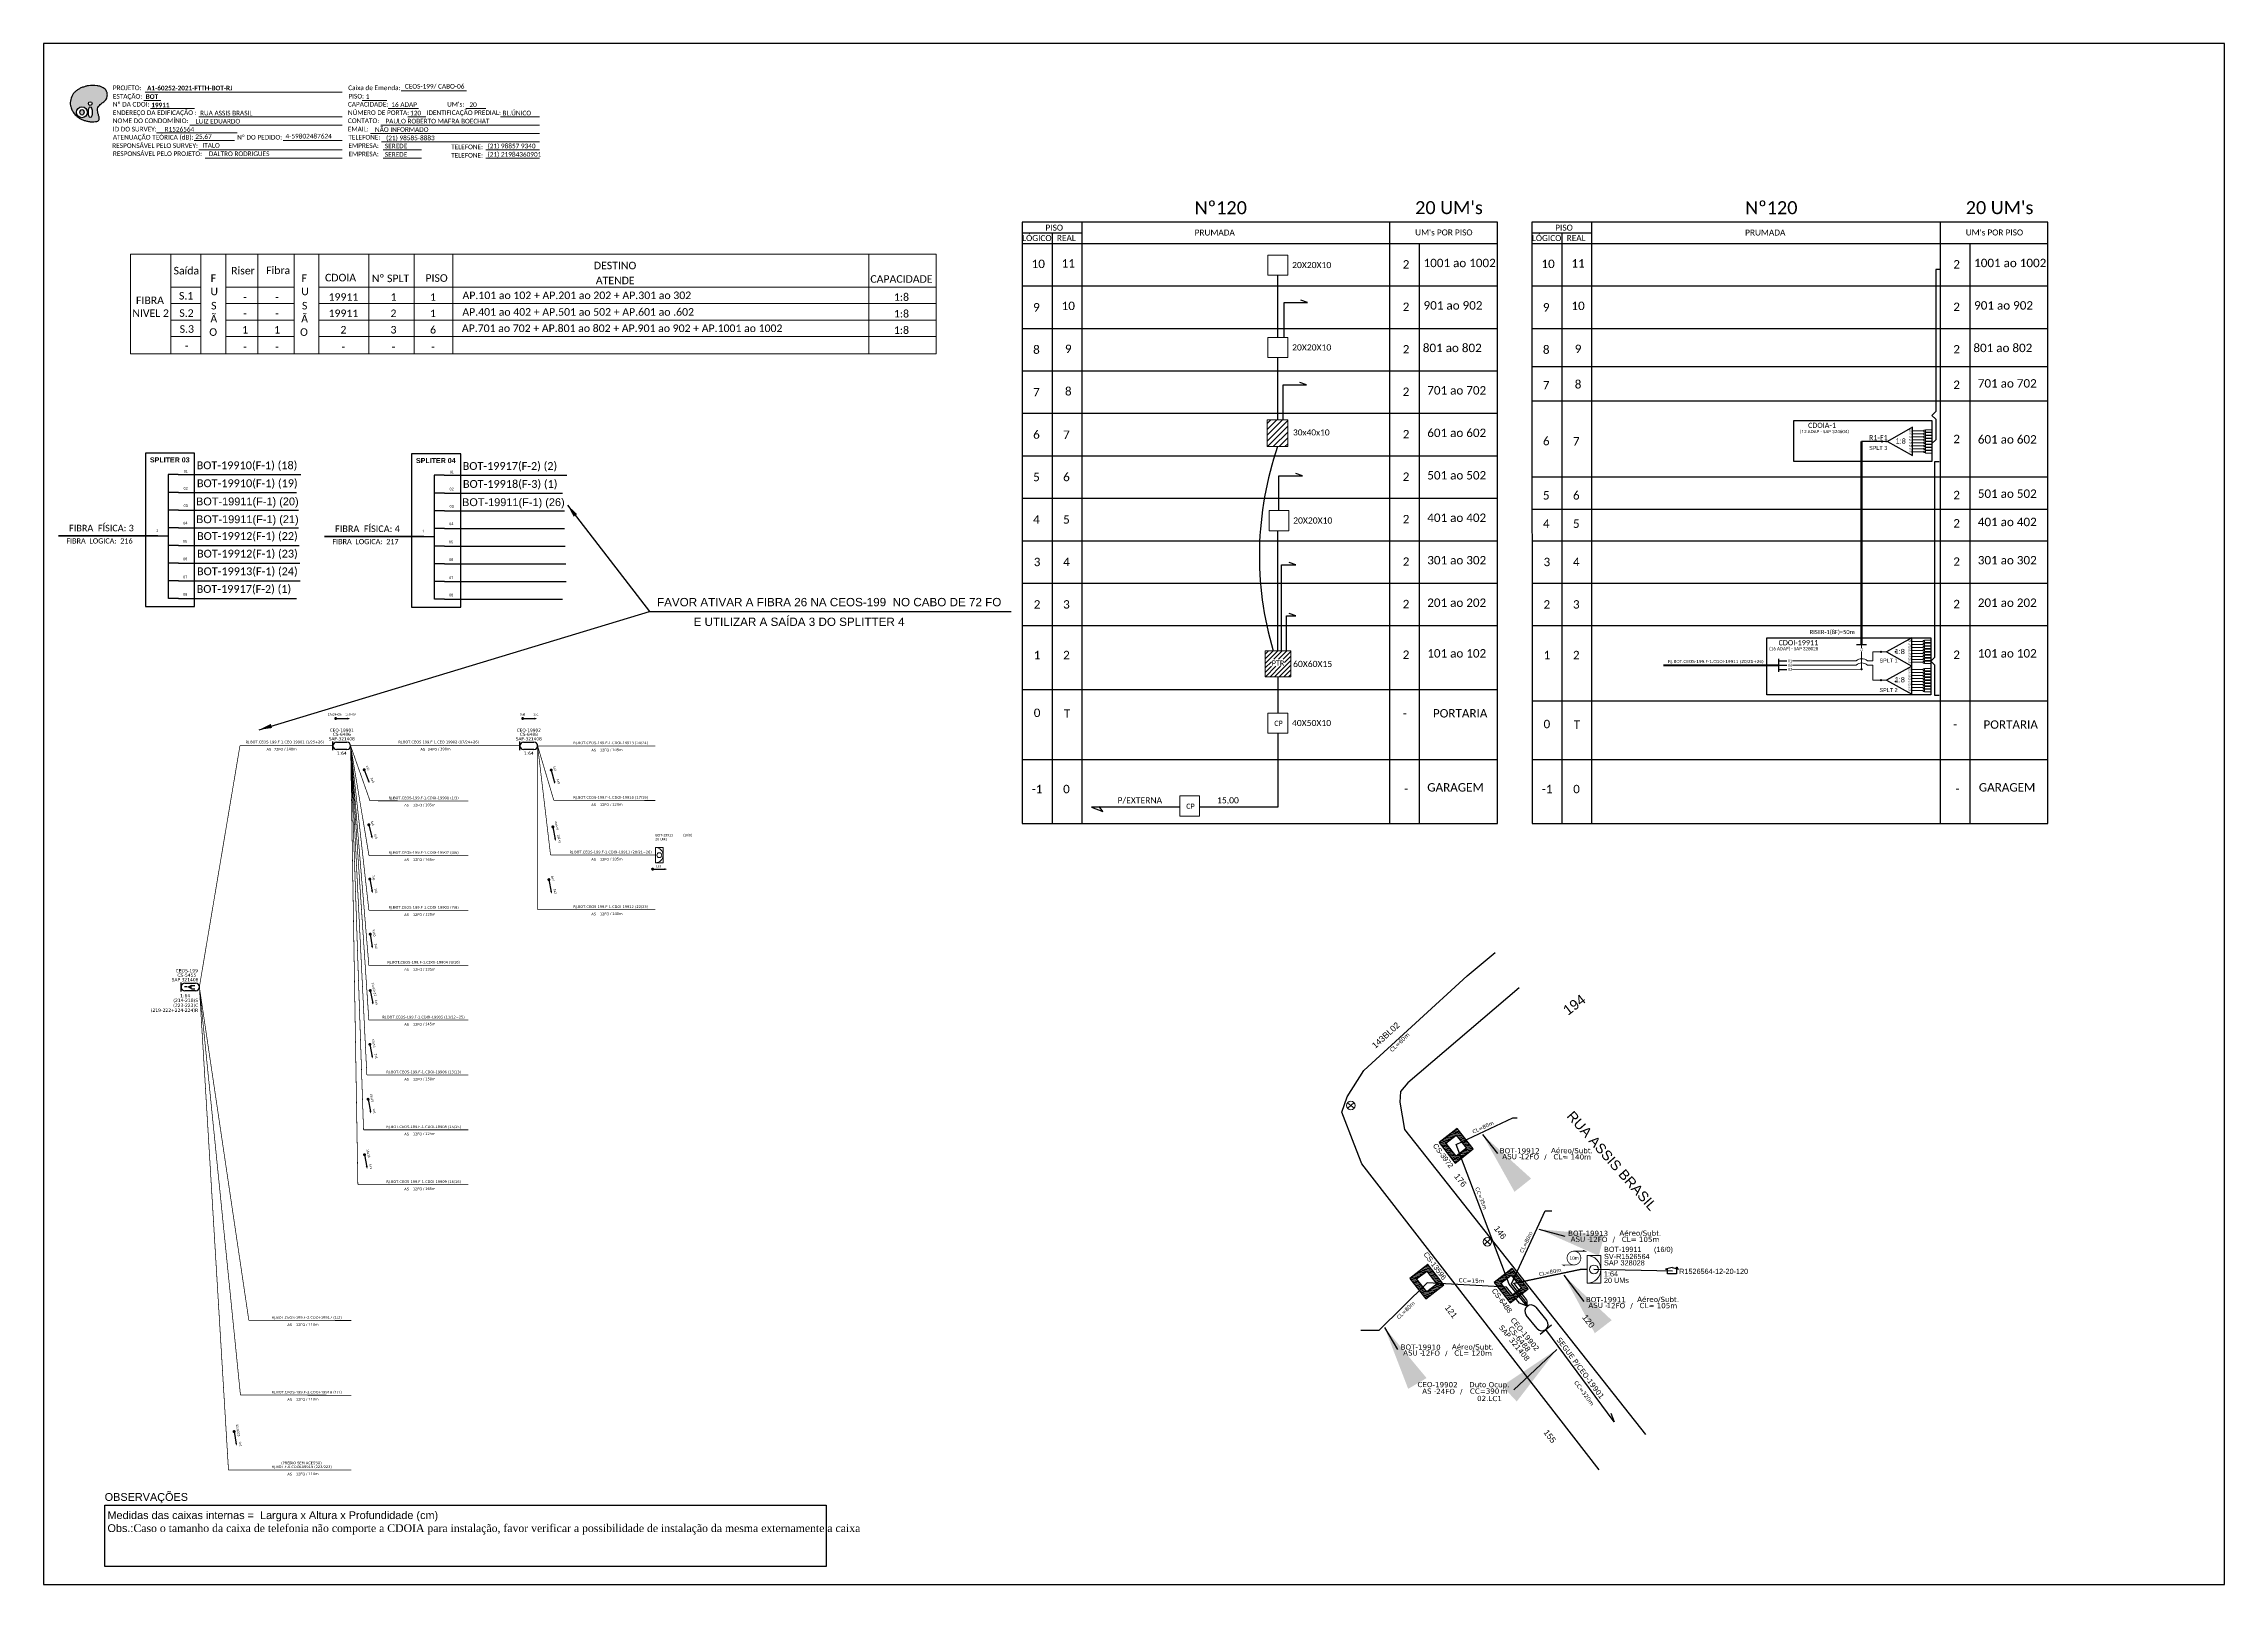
# Model space of a CAD drawing. Header units: metres. Extents: x -1286 to -445, y -500 to 94.
import ezdxf
from ezdxf.enums import TextEntityAlignment as Align

# ---------------------------------------------------------------- set-up
doc = ezdxf.new("R2010")
doc.units = ezdxf.units.M
doc.linetypes.add('PHANTOM2', pattern=[1.25, 0.625, -0.125, 0.125, -0.125, 0.125, -0.125])
for name, color, linetype, lineweight in [('(Notas)', 7, 'Continuous', 0), ('10.4-Postes', 1, 'Continuous', 0), ("20.0-LEGENDA DOS CDO'S", 1, 'Continuous', 0), ('20.1-CDO_INTERIOR', 1, 'Continuous', 0), ('40.1-ETIQUETAS', 1, 'Continuous', 20), ('_NUMERAÇÃO_', 34, 'Continuous', 0)]:
    doc.layers.add(name, color=color, linetype=linetype, lineweight=lineweight)
for name, color, linetype in [('10.1-Caixas Subterrâneas', 5, 'Continuous'), ('20.4-CEOS', 1, 'Continuous'), ('20.5-CEO', 1, 'Continuous'), ('CAP a instalar', 1, 'Continuous'), ('DUVIDAS', 252, 'Continuous'), ('Folga', 1, 'Continuous'), ('label_cabos', 7, 'Continuous'), ('Legenda', 1, 'Continuous'), ('MUB', 252, 'Continuous'), ('SETA', 7, 'Continuous'), ('surveys', 7, 'Continuous'), ('surveys legendas', 7, 'Continuous'), ('texto', 255, 'Continuous'), ('UNIFILAR', 7, 'Continuous')]:
    doc.layers.add(name, color=color, linetype=linetype)
doc.layers.add('Comprimeto de lance', color=7, linetype='Continuous', true_color=0xf7f7f7)
doc.layers.add('DROP DE CLIENTE', color=140, linetype='Continuous', plot=False)
doc.layers.add('EXTRA', color=50, linetype='Continuous', plot=False)
doc.styles.add('ARIAL', font='arial.ttf')
doc.styles.add('siredit', font='verdana.ttf')
doc.styles.add('WMF-Calibri0', font='calibri.ttf')
doc.styles.add('WMF-Calibri1', font='calibrib.ttf')
doc.linetypes.add('FENCELINE1', pattern='A,0.25,-0.1,[133,ltypeshp.shx,S=0.1,R=0,X=-0.1,Y=0],-0.1,1', length=1.45)
doc.dimstyles.new('CC', dxfattribs={"dimtxt": 0.8, "dimasz": 2, "dimexe": 0.18, "dimexo": 0.0625, "dimgap": 0.09, "dimtad": 0, "dimdec": 0, "dimrnd": 1, "dimzin": 0, "dimdsep": 46, "dimtxsty": 'siredit', "dimblk": 'NONE', "dimcen": 0, "dimse1": 1, "dimse2": 1, "dimsd1": 1, "dimsd2": 1, "dimclrt": 7, "dimadec": 0, "dimazin": 0, "dimtfac": 1, "dimtdec": 0, "dimtofl": 0, "dimtmove": 0, "dimatfit": 3, "dimfxl": 0, "dimtolj": 1, "dimtzin": 0, "dimarcsym": 0})
doc.dimstyles.new('ISO-25', dxfattribs={"dimtxt": 2.5, "dimasz": 2.5, "dimexe": 1.25, "dimexo": 0.625, "dimtad": 1, "dimtxsty": 'Standard', "dimcen": 2.5, "dimadec": 0, "dimazin": 0, "dimtfac": 1, "dimtmove": 0, "dimatfit": 3, "dimfxl": 0, "dimarcsym": 0})

# ---------------------------------------------------------------- blocks, each defined once
blk = doc.blocks.new('OI')
h = blk.add_hatch(color=40)
edge = h.paths.add_edge_path()
edge.add_spline(control_points=[(4.35, -0.67), (3.92, -0.99), (3.26, -1.5), (2.81, -2.59), (2.9, -3.5), (3.06, -4.27), (3.31, -4.85), (3.37, -5.39), (3.4, -5.88), (3.2, -6.4), (2.54, -6.61), (1.65, -6.63), (0.55, -6.67), (-0.56, -6.42), (-1.61, -6.14), (-2.77, -5.61), (-3.92, -4.77), (-4.89, -3.7), (-5.34, -2.65), (-5.6, -1.94), (-5.85, -0.96), (-5.71, 0.47), (-5.1, 2.02), (-4.14, 3.02), (-3.3, 3.61), (-2.37, 4.16), (-1.36, 4.44), (-0.56, 4.7), (0.79, 4.85), (2.24, 4.97), (3.79, 4.57), (4.67, 4.21), (5.44, 3.65), (5.76, 2.99), (6.03, 2.21), (6.01, 1.46), (5.72, 0.64), (5.31, 0.08), (4.88, -0.38), (4.51, -0.55), (4.35, -0.67)], knot_values=[0, 0, 0, 0, 1.60434, 2.417191, 3.427595, 4.282808, 4.776746, 5.304182, 5.888771, 6.258406, 6.858137, 7.79129, 8.986195, 10.124242, 11.187857, 12.242908, 13.953784, 15.414161, 16.515391, 17.349188, 17.675853, 19.552021, 21.515531, 22.568638, 23.63245, 24.621084, 25.782718, 26.745347, 27.142653, 29.870543, 31.004649, 31.921532, 32.709589, 33.801391, 34.042471, 35.192333, 35.971461, 36.628871, 37.254359, 37.836911, 37.836911, 37.836911, 37.836911], degree=3, periodic=0)
h.paths.add_polyline_path([(1.13, -0.87, -1), (-0.04, -0.87, -1)], flags=16)
edge = h.paths.add_edge_path(flags=16)
edge.add_ellipse((0.56, -3.59), major_axis=(-0.02, 1.71), ratio=0.361305, start_angle=0, end_angle=360)
h.paths.add_polyline_path([(-0.36, -3.62, -1), (-3.8, -3.62, -1)], flags=16)
edge = h.paths.add_edge_path(flags=0)
edge.add_ellipse((-2.08, -3.62), major_axis=(0, 0.885), ratio=0.758294, start_angle=0, end_angle=360)
at = {"color": 40}
for centre, radius in [((-2.08, -3.62), 1.72), ((0.54, -0.87), 0.587)]:
    blk.add_circle(centre, radius, dxfattribs=at)
blk.add_ellipse((-2.08, -3.62), major_axis=(0, 0.885), ratio=0.758294, start_param=-3.141592653589792, end_param=3.141592653589792, dxfattribs=at)
blk.add_ellipse((0.56, -3.59), major_axis=(-0.02, 1.71), ratio=0.361305, dxfattribs=at)
at = {"color": 40, "start_tangent": (-0.800898, -0.598801), "end_tangent": (-0.800898, -0.598801)}
blk.add_spline([(4.35, -0.67), (3.2, -1.78), (2.9, -2.54), (2.92, -3.55), (3.12, -4.38), (3.28, -4.85), (3.37, -5.37), (3.35, -5.95), (3.2, -6.29), (2.66, -6.55), (1.73, -6.63), (0.54, -6.62), (-0.58, -6.41), (-1.6, -6.11), (-2.56, -5.67), (-3.95, -4.67), (-4.89, -3.56), (-5.37, -2.56), (-5.64, -1.78), (-5.72, -1.46), (-5.63, 0.42), (-4.84, 2.22), (-4.13, 2.99), (-3.27, 3.62), (-2.4, 4.09), (-1.3, 4.47), (-0.37, 4.72), (0.02, 4.77), (2.75, 4.8), (3.85, 4.53), (4.69, 4.16), (5.31, 3.68), (5.85, 2.73), (5.93, 2.5), (5.94, 1.35), (5.67, 0.62), (5.29, 0.08), (4.84, -0.36), (4.35, -0.67)], degree=3, dxfattribs=at)
blk = doc.blocks.new('SPLT_1-8_SC-APC')
at = {"color": 1, "lineweight": 0}
blk.add_lwpolyline([(-17.04, -7.55), (-19.26, -7.55)], dxfattribs=at)
at = {"color": 1}
blk.add_lwpolyline([(-7.37, -2.1), (-17.04, -7.55), (-7.37, -13), (-7.37, -2.1)], dxfattribs=at)
at = {"color": 3, "lineweight": 0}
for points in [[(-2.99, -3.51), (-7.37, -3.51)], [(-7.37, -4.66), (-2.99, -4.66)], [(-7.37, -5.82), (-2.99, -5.82)], [(-7.37, -6.97), (-2.99, -6.97)], [(-7.37, -8.12), (-2.99, -8.12)], [(-2.41, -3.02), (-2.41, -4)], [(-2.41, -3.02), (0, -3.02)], [(-2.41, -4), (0, -4)], [(-2.41, -4.17), (-2.41, -5.16)], [(-2.41, -4.17), (0, -4.17)], [(-2.41, -5.16), (0, -5.16)], [(-2.41, -5.32), (-2.41, -6.31)], [(-2.41, -5.32), (0, -5.32)], [(-2.41, -6.31), (0, -6.31)], [(-2.41, -6.48), (-2.41, -7.46)], [(-2.41, -6.48), (0, -6.48)], [(-2.41, -7.46), (0, -7.46)], [(-2.41, -7.63), (-2.41, -8.62)], [(-2.41, -7.63), (0, -7.63)], [(-7.37, -9.28), (-2.99, -9.28)], [(-7.37, -10.43), (-2.99, -10.43)], [(-7.37, -11.58), (-2.99, -11.58)], [(-2.41, -8.62), (0, -8.62)], [(-2.41, -8.78), (-2.41, -9.77)], [(-2.41, -8.78), (0, -8.78)], [(-2.41, -9.77), (0, -9.77)], [(-2.41, -9.94), (-2.41, -10.92)], [(-2.41, -9.94), (0, -9.94)], [(-2.41, -10.92), (0, -10.92)], [(-2.41, -11.09), (-2.41, -12.08)], [(-2.41, -11.09), (0, -11.09)], [(-2.41, -12.08), (0, -12.08)]]:
    blk.add_lwpolyline(points, dxfattribs=at)
for points in [[(-2.99, -3.22), (-2.41, -3.22), (-2.41, -3.8), (-2.99, -3.8)], [(-2.99, -4.38), (-2.41, -4.38), (-2.41, -4.95), (-2.99, -4.95)], [(-2.99, -5.53), (-2.41, -5.53), (-2.41, -6.1), (-2.99, -6.1)], [(-2.99, -6.68), (-2.41, -6.68), (-2.41, -7.26), (-2.99, -7.26)], [(-2.99, -7.84), (-2.41, -7.84), (-2.41, -8.41), (-2.99, -8.41)], [(-2.99, -8.99), (-2.41, -8.99), (-2.41, -9.56), (-2.99, -9.56)], [(-2.99, -10.14), (-2.41, -10.14), (-2.41, -10.72), (-2.99, -10.72)], [(-2.99, -11.3), (-2.41, -11.3), (-2.41, -11.87), (-2.99, -11.87)]]:
    blk.add_lwpolyline(points, close=True, dxfattribs=at)
at = {"color": 1, "style": 'ARIAL'}
for s, height, p in [('1:8', 2, (-13.91, -8.4)), ('S1', 0.75, (-8.74, -3.78)), ('S2', 0.75, (-8.74, -4.97)), ('S3', 0.75, (-8.74, -6.18)), ('S4', 0.75, (-8.74, -7.36)), ('S5', 0.75, (-8.74, -8.57)), ('S6', 0.75, (-8.74, -9.69)), ('S7', 0.75, (-8.74, -10.78)), ('S8', 0.75, (-8.74, -11.9))]:
    blk.add_text(s, height=height, dxfattribs=at).set_placement(p)
blk = doc.blocks.new('SPLITTER FUTURO')
blk.add_point((0, 0))
at = {"style": 'ARIAL', "text_generation_flag": 6, "flags": 4}
for tag, p, height in [('SPLT', (-6.22, -4.1), 1.5), ('INSTAL.', (-6.25, -6.09), 1.25)]:
    blk.add_attdef(tag, p, '', height=height, rotation=180, dxfattribs=at)
blk = doc.blocks.new('POLE_POLE')
at = {"layer": '10.4-Postes', "color": 1, "linetype": 'PHANTOM2'}
for points in [[(-0.000008, 0.0000105), (0.0000076, -0.0000022)], [(0.0000072, 0.000011), (-0.0000076, -0.0000027)]]:
    blk.add_lwpolyline(points, dxfattribs=at)
at = {"layer": '10.4-Postes', "color": 1}
blk.add_circle((-0.0000002, 0.0000042), 0.0000101, dxfattribs=at)
blk = doc.blocks.new('*X14')
at = {"color": 0, "linetype": 'Continuous'}
for p, q in [((-1.25, 0.34099), (-0.49099, 1.1)), ((-1.25, 0.517767), (-0.667767, 1.1)), ((-1.25, 0.694544), (-0.844544, 1.1)), ((-1.25, 0.87132), (-1.02132, 1.1)), ((-1.25, 1.048097), (-1.198097, 1.1)), ((-1.25, 0.164214), (-0.8035, 0.610714)), ((-1.25, -0.012563), (-0.8035, 0.433937)), ((-1.25, -0.18934), (-0.8035, 0.25716)), ((-1.25, -0.366117), (-0.8035, 0.080383)), ((-0.789214, 0.625), (-0.314214, 1.1)), ((-0.612437, 0.625), (-0.137437, 1.1)), ((-0.43566, 0.625), (0.03934, 1.1)), ((-0.258883, 0.625), (0.216117, 1.1)), ((-0.082107, 0.625), (0.392893, 1.1)), ((0.09467, 0.625), (0.56967, 1.1)), ((0.271447, 0.625), (0.746447, 1.1)), ((0.448223, 0.625), (0.923223, 1.1)), ((0.625, 0.625), (1.1, 1.1)), ((0.801777, 0.625), (1.25, 1.073223)), ((0.8035, 0.449947), (1.25, 0.896447)), ((0.8035, 0.27317), (1.25, 0.71967)), ((0.8035, 0.096393), (1.25, 0.542893)), ((0.8035, -0.080383), (1.25, 0.366117)), ((0.8035, -0.25716), (1.25, 0.18934)), ((0.8035, -0.433937), (1.25, 0.012563)), ((-1.25, -0.542893), (-0.8035, -0.096393)), ((-1.25, -0.71967), (-0.8035, -0.27317)), ((-1.25, -0.896447), (-0.8035, -0.449947)), ((-1.25, -1.073223), (-0.801777, -0.625)), ((-1.1, -1.1), (-0.625, -0.625)), ((-0.923223, -1.1), (-0.448223, -0.625)), ((-0.746447, -1.1), (-0.271447, -0.625)), ((-0.56967, -1.1), (-0.09467, -0.625)), ((-0.392893, -1.1), (0.082107, -0.625)), ((-0.216117, -1.1), (0.258883, -0.625)), ((-0.03934, -1.1), (0.43566, -0.625)), ((0.137437, -1.1), (0.612437, -0.625)), ((0.314214, -1.1), (0.789214, -0.625)), ((0.49099, -1.1), (1.25, -0.34099)), ((0.667767, -1.1), (1.25, -0.517767)), ((0.8035, -0.610714), (1.25, -0.164214)), ((0.844544, -1.1), (1.25, -0.694544)), ((1.02132, -1.1), (1.25, -0.87132)), ((1.198097, -1.1), (1.25, -1.048097))]:
    blk.add_line(p, q, dxfattribs=at)
blk = doc.blocks.new('MANHOLE_MQ')
at = {"color": 0, "linetype": 'Continuous'}
for p, q in [((0.0000062, 0.0000057), (-0.0000063, 0.0000057)), ((-0.0000063, 0.0000057), (-0.0000063, -0.0000053)), ((-0.000004, 0.0000033), (0.000004, 0.0000033)), ((-0.000004, -0.0000029), (-0.000004, 0.0000033)), ((0.000004, 0.0000033), (0.000004, -0.0000029)), ((0.0000062, -0.0000053), (0.0000062, 0.0000057)), ((-0.0000063, -0.0000053), (0.0000062, -0.0000053)), ((0.000004, -0.0000029), (-0.000004, -0.0000029)), ((0.000004, -0.0000029), (0.000004, -0.0000029))]:
    blk.add_line(p, q, dxfattribs=at)
at = {"color": 0, "linetype": 'Continuous', "xscale": 5e-06, "yscale": 5e-06, "zscale": 1e-05}
blk.add_blockref('*X14', (0, 0.0000002), dxfattribs=at)
blk = doc.blocks.new('LEGENDA DOS CABOS')
at = {"layer": 'EXTRA', "color": 0, "style": 'siredit'}
for tag, p in [('ID', (4.6, 0.97)), ('XX', (9.03, 0.97))]:
    blk.add_attdef(tag, text='', height=0.48, rotation=359.69, dxfattribs=at).set_placement(p, align=Align.MIDDLE_CENTER)
at = {"layer": 'Legenda', "color": 0, "style": 'siredit'}
for tag, p in [('TIPO_CABO', (1.31, 0)), ('CABO', (4.69, -0.05)), ('/', (6.81, -0.05)), ('METROS', (10.03, -0.05))]:
    blk.add_attdef(tag, text='', height=0.8, rotation=359.69, dxfattribs=at).set_placement(p, align=Align.MIDDLE_CENTER)
blk = doc.blocks.new('_None')
blk = doc.blocks.new('Inst CB DT OCUP CFOA-SM-AS-80-TS-24')
at = {"layer": 'label_cabos', "color": 0, "style": 'siredit'}
for tag, flags, p in [('ID_ATIVIDADE', 3, (1.31, 2.67)), ('FATOR', 1, (11.56, 2.55))]:
    blk.add_attdef(tag, text='', height=1, rotation=359.69, dxfattribs=dict(at, flags=flags)).set_placement(p, align=Align.MIDDLE_CENTER)
for tag, p in [('TIPO_CABO', (1.76, 0)), ('DESTINO_CABO', (3.13, 1.26)), ('CABO', (4.69, -0.05)), ('/', (7.71, -0.05)), ('LANCE', (10.91, 0)), ('TIPO_CABO', (13.11, 1.24)), ('UND', (15.96, 0)), ('FID', (13.15, -1.41))]:
    blk.add_attdef(tag, text='', height=1, rotation=359.69, dxfattribs=at).set_placement(p, align=Align.MIDDLE_CENTER)
blk.add_attdef('QTDE', (12.43, -0.47), '', height=1, rotation=359.69, dxfattribs=at)
blk = doc.blocks.new('A$C07E14978')
at = {"layer": 'Folga', "color": 0, "const_width": 0.137}
for points in [[(2.23, 0.28), (0.03, 0.28), (0.47, 0.06)], [(2.23, 2.92), (4.42, 2.92), (3.98, 3.13)]]:
    blk.add_lwpolyline(points, dxfattribs=at)
at = {"layer": 'Folga', "color": 0, "const_width": 0.146}
blk.add_lwpolyline([(2.23, 2.92, 1.000012), (2.23, 0.28, 0.999978)], format="xyb", close=True, dxfattribs=at)
at = {"layer": 'Folga', "color": 0}
blk.add_text('10m', height=0.659, dxfattribs=at).set_placement((1.38, 1.27))
blk = doc.blocks.new('SPLITTER_')
blk.add_point((0, 0))
at = {"style": 'ARIAL', "flags": 4}
blk.add_attdef('SPLT', (0, -3.26), '', height=1.5, dxfattribs=at)

msp = doc.modelspace()

# ---------------------------------------------------------------- hatches: boundary and pattern name
h = msp.add_hatch()
h.set_pattern_fill('LINE', color=1, scale=0.5, angle=45)
h.set_pattern_definition([(45, (-22.8122, 16.181), (-1.122532, 1.122532), [])])
h.paths.add_polyline_path([(-806.23, -50.84), (-814.18, -50.84), (-814.18, -61.18), (-806.23, -61.18)])
h = msp.add_hatch(color=3)
h.dxf.hatch_style = 1
edge = h.paths.add_edge_path()
edge.add_arc((-577.15, -59.17), 0.256, 0, 360)
h = msp.add_hatch()
h.set_pattern_fill('ANSI31', color=1, scale=10, style=0)
h.set_pattern_definition([(45, (-1428.494, -535.477), (-0.8838835, 0.8838835), [])])
h.paths.add_polyline_path([(-815.02, -149.9), (-805.11, -149.9), (-805.11, -139.86), (-815.02, -139.86)])
h.paths.add_polyline_path([(-812.59, -145.86), (-807.55, -145.86), (-807.55, -143.13), (-812.59, -143.13)], flags=16)
h = msp.add_hatch(color=3)
h.dxf.hatch_style = 1
edge = h.paths.add_edge_path()
edge.add_arc((-577.53, -140.3), 0.242, 0, 360)
h = msp.add_hatch(color=3)
h.dxf.hatch_style = 1
edge = h.paths.add_edge_path()
edge.add_arc((-585.01, -147.03), 0.205, 0, 360)
h = msp.add_hatch(color=3)
h.dxf.hatch_style = 1
edge = h.paths.add_edge_path()
edge.add_arc((-577.53, -151.19), 0.242, 0, 360)

# ---------------------------------------------------------------- linework, layer by layer
at = {"layer": '(Notas)', "lineweight": 0}
for p, q in [((-1236.96, -25.34), (-1236.96, 13.03)), ((-1225.42, -25.34), (-1225.42, 13.03)), ((-1215.79, -25.34), (-1215.79, 13.03)), ((-1203.45, -25.34), (-1203.45, 13.03)), ((-1189.42, -25.34), (-1189.42, 13.03)), ((-1179.95, -25.34), (-1179.95, 13.03)), ((-1160.65, -25.34), (-1160.65, 13.03)), ((-1143.17, -25.34), (-1143.17, 13.03)), ((-1128.25, -25.34), (-1128.25, 13.03)), ((-967.88, -25.34), (-967.88, 13.03))]:
    msp.add_line(p, q, dxfattribs=at)
msp.add_lwpolyline([(-941.88, 13.03), (-941.88, -25.34)], dxfattribs=at)
for p, q in [((-908.73, 17.18), (-908.73, -206.46)), ((-725.43, -206.46), (-725.43, 17.18)), ((-712.13, 17.18), (-712.03, -206.46)), ((-513.11, -206.46), (-513.11, 17.18)), ((-908.73, -181.84), (-725.43, -181.84)), ((-712.13, -181.84), (-513.11, -181.84))]:
    msp.add_line(p, q)
at = {"color": 5, "lineweight": 0}
for p, q in [((-585.01, -137.44), (-585.01, -138.72)), ((-585.01, -147.03), (-585.01, -140.15))]:
    msp.add_line(p, q, dxfattribs=at)
at = {"color": 0}
for p, q in [((-1262.5, -469.23), (-984.25, -469.23)), ((-1262.5, -492.93), (-1262.5, -469.23)), ((-984.25, -469.23), (-984.25, -492.93)), ((-984.25, -492.93), (-1262.5, -492.93))]:
    msp.add_line(p, q, dxfattribs=at)
msp.add_lwpolyline([(-1286.07, -499.81), (-445.07, -499.81), (-445.07, 94.19), (-1286.07, 94.19)], close=True)
at = {"color": 7, "lineweight": 0}
for points in [[(-1148.15, 76.01), (-1123.01, 76.01)], [(-1247.47, 72.24), (-1240.92, 72.24)], [(-1246.96, 75.52), (-1170.98, 75.52)], [(-1244.81, 69.17), (-1227.84, 69.17)], [(-1163.19, 72.28), (-1153.71, 72.28)], [(-1153.14, 69.17), (-1141.52, 69.17)], [(-1123.2, 69.17), (-1115.53, 69.17)], [(-1242.49, 59.75), (-1211.44, 59.75)], [(-1229.65, 62.82), (-1170.98, 62.82)], [(-1226.24, 65.93), (-1170.98, 65.93)], [(-1160.06, 59.58), (-1094.8, 59.58)], [(-1156.02, 62.82), (-1094.8, 62.82)], [(-1145.56, 65.93), (-1138.61, 65.93)], [(-1109.86, 65.93), (-1094.82, 65.93)], [(-1227.96, 56.79), (-1212.45, 56.79)], [(-1226.24, 53.23), (-1170.98, 53.23)], [(-1193.73, 56.79), (-1170.96, 56.79)], [(-1155.78, 56.34), (-1094.8, 56.34)], [(-1155.17, 53.23), (-1140.37, 53.23)], [(-1115.57, 53.23), (-1094.8, 53.23)], [(-1223.75, 49.99), (-1170.98, 49.99)], [(-1155.17, 49.99), (-1140.37, 49.99)], [(-1115.57, 49.99), (-1094.8, 49.99)], [(-585.01, -147.03), (-611.65, -147.04)]]:
    msp.add_lwpolyline(points, dxfattribs=at)
at = {"color": 0}
for points in [[(-725.43, 25.4), (-908.73, 25.4)], [(-513.11, 25.4), (-712.13, 25.4)], [(-908.73, 21.29), (-885.58, 21.29)], [(-908.73, 17.18), (-725.43, 17.18)], [(-712.13, 21.29), (-688.98, 21.29)], [(-712.13, 17.18), (-513.11, 17.18)]]:
    msp.add_lwpolyline(points, dxfattribs=at)
for points in [[(-908.73, 25.4), (-908.73, 17.18)], [(-885.58, 17.18), (-885.58, 25.4)], [(-767.03, 25.4), (-767.03, 17.18)], [(-725.43, 17.18), (-725.43, 25.4)], [(-712.13, 25.4), (-712.13, 17.18)], [(-688.98, 17.18), (-688.98, 25.4)], [(-554.71, 25.4), (-554.71, 17.18)], [(-513.11, 17.18), (-513.11, 25.4)], [(-908.73, 17.18), (-725.43, 17.18)], [(-908.73, 17.18), (-725.43, 17.18)], [(-897.16, 21.29), (-897.16, 17.18)], [(-897.16, 17.18), (-897.16, -206.46)], [(-885.58, -206.46), (-885.58, 17.18)], [(-767.03, 17.18), (-767.03, -206.46)], [(-755.45, -206.46), (-755.45, 17.18)], [(-712.13, 17.18), (-513.11, 17.18)], [(-712.13, 17.18), (-513.11, 17.18)], [(-700.56, 21.29), (-700.56, 17.18)], [(-700.56, 17.18), (-700.56, -206.46)], [(-688.98, -206.46), (-688.98, 17.18)], [(-554.71, 17.18), (-554.71, -206.46)], [(-543.13, -206.46), (-543.13, 17.18)], [(-908.73, 0.81), (-725.43, 0.81)], [(-712.13, 0.81), (-513.11, 0.81)], [(-908.73, -15.57), (-725.43, -15.57)], [(-712.13, -15.57), (-513.11, -15.57)], [(-908.73, -31.94), (-725.43, -31.94)], [(-712.13, -30.32), (-513.11, -30.32)], [(-908.73, -48.31), (-725.43, -48.31)], [(-712.13, -43.58), (-513.11, -43.58)], [(-908.73, -64.68), (-725.43, -64.68)], [(-712.13, -72.77), (-513.11, -72.77)], [(-908.73, -81.05), (-725.43, -81.05)], [(-712.13, -85.34), (-513.11, -85.34)], [(-908.73, -97.43), (-725.43, -97.43)], [(-712.13, -97.43), (-513.11, -97.43)], [(-908.73, -113.8), (-725.43, -113.8)], [(-712.13, -113.8), (-513.11, -113.8)], [(-908.73, -130.17), (-725.43, -130.17)], [(-712.13, -130.17), (-513.11, -130.17)], [(-908.73, -154.78), (-725.43, -154.78)], [(-712.13, -159.12), (-513.11, -159.12)], [(-908.73, -181.84), (-725.43, -181.84)], [(-908.73, -206.46), (-725.43, -206.46)], [(-712.03, -206.46), (-513.11, -206.46)]]:
    msp.add_lwpolyline(points)
at = {"lineweight": 0}
for points in [[(-806.23, 4.92), (-813.9, 4.92), (-813.9, 12.68), (-806.23, 12.68)], [(-806.23, -26.84), (-813.9, -26.84), (-813.9, -19.08), (-806.23, -19.08)], [(-805.82, -93.58), (-813.48, -93.58), (-813.48, -85.81), (-805.82, -85.81)], [(-806.29, -171.65), (-813.96, -171.65), (-813.96, -163.88), (-806.29, -163.88)], [(-840.25, -203.61), (-847.91, -203.61), (-847.91, -195.85), (-840.25, -195.85)]]:
    msp.add_lwpolyline(points, close=True, dxfattribs=at)
at = {"color": 3}
for points in [[(-810.07, -19.08), (-810.07, 4.92)], [(-554.7, 7.09), (-556.35, 7.09), (-556.36, -47.61), (-557.92, -49.12), (-556.36, -50.63), (-556.36, -58.51), (-557.92, -60.02)], [(-807.67, -19.08), (-807.67, -5.65), (-798.65, -5.65), (-801.23, -4.74)], [(-810.07, -50.84), (-810.07, -26.84)], [(-808.1, -50.84), (-808.1, -37.41), (-799.09, -37.41), (-801.66, -36.5)], [(-555.05, -157.18), (-556.7, -157.18), (-556.7, -145.37), (-558.27, -143.87), (-556.7, -142.36), (-556.7, -66.88), (-555.05, -66.88)], [(-809.65, -85.81), (-809.65, -72.38), (-800.64, -72.38), (-803.21, -71.47)], [(-810.07, -139.86), (-810.07, -93.58)], [(-808.69, -139.86), (-808.69, -106.71), (-803.21, -106.71), (-805.79, -105.8)], [(-806.81, -139.86), (-806.81, -126.43), (-803.21, -126.43), (-805.79, -125.52)], [(-810.13, -149.9), (-810.13, -163.88)], [(-616.88, -143.78), (-613.8, -143.78)]]:
    msp.add_lwpolyline(points, dxfattribs=at)
at = {"color": 1, "lineweight": 0}
for points in [[(-814.18, -50.84), (-806.23, -50.84), (-806.23, -61.18), (-814.18, -61.18)], [(-805.11, -139.86), (-815.02, -139.86), (-815.02, -149.9), (-805.11, -149.9)]]:
    msp.add_lwpolyline(points, close=True, dxfattribs=at)
at = {"color": 1}
for points in [[(-611.05, -51.04), (-557.92, -51.04), (-557.92, -66.88), (-611.05, -66.88)], [(-621.52, -134.85), (-558.27, -134.85), (-558.27, -156.88), (-621.52, -156.88)]]:
    msp.add_lwpolyline(points, close=True, dxfattribs=at)
at = {"color": 5, "const_width": 1}
msp.add_lwpolyline([(-585.01, -137.44), (-585.02, -59.17)], dxfattribs=at)
at = {"color": 7}
for points in [[(-1246.83, -122.76), (-1227.82, -122.76), (-1227.82, -63.74), (-1246.83, -63.74)], [(-1144.24, -123.02), (-1125.23, -123.02), (-1125.23, -64), (-1144.24, -64)]]:
    msp.add_lwpolyline(points, close=True, dxfattribs=at)
at = {"color": 3}
msp.add_lwpolyline([(-810.2, -61.18, 0.155851), (-811.91, -139.86, 0.166216)], format="xyb", dxfattribs=at)
at = {"color": 5}
for points in [[(-577.18, -59.17), (-585.03, -59.17)], [(-586.88, -137.44), (-583.1, -137.44)]]:
    msp.add_lwpolyline(points, dxfattribs=at)
at = {"color": 3, "lineweight": 0}
for points in [[(-577.53, -140.3), (-580.67, -140.3), (-580.67, -143.78), (-582.74, -143.78)], [(-587.1, -143.78), (-606.91, -143.78), (-611.65, -143.78)]]:
    msp.add_lwpolyline(points, dxfattribs=at)
at = {"color": 1, "const_width": 0.8}
msp.add_lwpolyline([(-661.47, -145.47), (-616.88, -145.47)], dxfattribs=at)
at = {"color": 1}
for points in [[(-616.88, -147.96), (-616.88, -142.99)], [(-810.13, -171.65), (-810.13, -200.19), (-840.25, -200.19)], [(-882, -200.19), (-877.58, -201.78)], [(-847.91, -200.19), (-882, -200.19)], [(-877.58, -201.78), (-878.99, -199.95)]]:
    msp.add_lwpolyline(points, dxfattribs=at)
at = {"color": 2}
msp.add_lwpolyline([(-616.88, -145.41), (-613.8, -145.41)], dxfattribs=at)
at = {"color": 7}
msp.add_lwpolyline([(-616.88, -147.04), (-613.8, -147.04)], dxfattribs=at)
at = {"color": 2, "lineweight": 0}
msp.add_lwpolyline([(-582.74, -145.4, 0.377888), (-587.1, -145.4), (-611.65, -145.41)], format="xyb", dxfattribs=at)
msp.add_lwpolyline([(-577.53, -151.19), (-580.67, -151.19), (-580.67, -145.4), (-582.74, -145.4)], dxfattribs=at)
at = {"color": 7, "const_width": 0.572}
for points in [[(-1173.73, -166, 1), (-1173.16, -166, 1)], [(-1162.54, -185.49, 1), (-1162.34, -186.03, 1)], [(-1162.54, -185.49, 1), (-1162.34, -186.03, 1)], [(-1160.72, -206.66, 1), (-1160.59, -207.22, 1)], [(-1160.72, -206.66, 1), (-1160.59, -207.22, 1)], [(-1160.34, -227.6, 1), (-1160.23, -228.16, 1)], [(-1160.34, -227.6, 1), (-1160.23, -228.16, 1)], [(-1160.16, -248.84, 1), (-1160.07, -249.41, 1)], [(-1160.16, -248.84, 1), (-1160.07, -249.41, 1)], [(-1160.16, -270.59, 1), (-1160.05, -271.15, 1)], [(-1160.16, -270.59, 1), (-1160.05, -271.15, 1)], [(-1160.29, -291.35, 1), (-1160.19, -291.91, 1)], [(-1160.29, -291.35, 1), (-1160.19, -291.91, 1)], [(-1161, -312.51, 1), (-1160.89, -313.07, 1)], [(-1161, -312.51, 1), (-1160.89, -313.07, 1)], [(-1162.39, -333.87, 1), (-1162.28, -334.43, 1)], [(-1162.39, -333.87, 1), (-1162.28, -334.43, 1)], [(-1212.64, -440.6, 1), (-1212.55, -441.16, 1)], [(-1212.64, -440.6, 1), (-1212.55, -441.16, 1)]]:
    msp.add_lwpolyline(points, format="xyb", close=True, dxfattribs=at)
at = {"const_width": 0.572}
for points in [[(-1101.61, -166, 1), (-1101.04, -166, 1)], [(-1090.39, -185.59, 1), (-1090.24, -186.14, 1)], [(-1090.39, -185.59, 1), (-1090.24, -186.14, 1)], [(-1089.73, -207.49, 1), (-1089.62, -208.05, 1)], [(-1089.73, -207.49, 1), (-1089.62, -208.05, 1)], [(-1091.27, -227.82, 1), (-1091.16, -228.38, 1)], [(-1091.27, -227.82, 1), (-1091.16, -228.38, 1)]]:
    msp.add_lwpolyline(points, format="xyb", close=True, dxfattribs=at)
msp.add_lwpolyline([(-1051.5, -224.06, 0.572, 0.572, 1), (-1050.93, -224.06, 0.572, 0.572, 1)], format="xyseb", close=True)
at = {"color": 3}
for centre, radius in [((-577.15, -59.17), 0.256), ((-577.53, -140.3), 0.242), ((-585.01, -147.03), 0.205), ((-585.01, -147.03), 0.205), ((-577.53, -151.19), 0.242)]:
    msp.add_circle(centre, radius, dxfattribs=at)
at = {"color": 3, "lineweight": 0}
msp.add_arc((-584.92, -146.26), 3.3, 48.59807, 131.40193, dxfattribs=at)
at = {"layer": '20.1-CDO_INTERIOR', "color": 1, "lineweight": 18}
for points in [[(-1047.17, -221.61), (-1047.17, -215.7), (-1050.12, -215.7), (-1050.12, -221.61)], [(-685.52, -383.69), (-685.52, -373.07), (-690.83, -373.07), (-690.84, -383.69)]]:
    msp.add_lwpolyline(points, close=True, dxfattribs=at)
for centre, radius in [((-1048.64, -218.66), 0.945), ((-688.18, -378.38), 1.7)]:
    msp.add_circle(centre, radius, dxfattribs=at)
for centre, radius, start, end in [((-1050.12, -218.66), 2.95, 270, 90), ((-690.83, -378.38), 5.31, 269.97241, 89.97241)]:
    msp.add_arc(centre, radius, start, end, dxfattribs=at)
at = {"layer": '20.4-CEOS', "color": 5}
for p, q in [((-1173.06, -175.11), (-1169.09, -175.11)), ((-1100.94, -175.11), (-1096.97, -175.11)), ((-1169.1, -177.94), (-1173.07, -177.94)), ((-1096.98, -177.94), (-1100.95, -177.94)), ((-1231.61, -268.03), (-1227.48, -268.03)), ((-1227.48, -270.98), (-1231.61, -270.98))]:
    msp.add_line(p, q, dxfattribs=at)
for points in [[(-1174.48, -178.23), (-1174.48, -174.81)], [(-1102.36, -178.23), (-1102.36, -174.81)], [(-1233.08, -271.28), (-1233.08, -267.73)], [(-1229.05, -268.92), (-1227.8, -268.92)], [(-1230.68, -269.5), (-1231.68, -269.5)], [(-1229.05, -270.15), (-1227.8, -270.15)]]:
    msp.add_lwpolyline(points, dxfattribs=at)
msp.add_lwpolyline([(-1230.68, -269.5, 0, 1.82, 0), (-1228.98, -269.5, 1.82, 1.82, 0)], format="xyseb", dxfattribs=at)
for centre, radius, start, end in [((-1173.07, -176.52), 1.42, 89.92108, 269.92108), ((-1169.1, -176.53), 1.42, 269.92108, 89.92108), ((-1100.95, -176.52), 1.42, 89.92108, 269.92108), ((-1096.97, -176.53), 1.42, 269.92108, 89.92108), ((-1231.61, -269.5), 1.47, 90, 270), ((-1227.48, -269.5), 1.47, 270, 90)]:
    msp.add_arc(centre, radius, start, end, dxfattribs=at)
at = {"layer": '20.5-CEO', "color": 5}
for p, q in [((-710.63, -392.96), (-706.4, -398.18)), ((-710.11, -401.19), (-714.34, -395.98))]:
    msp.add_line(p, q, dxfattribs=at)
msp.add_lwpolyline([(-708.99, -403.36), (-704.51, -399.72)], dxfattribs=at)
for centre, start, end in [((-712.48, -394.47), 39.05657, 219.05657), ((-708.25, -399.68), 219.05657, 39.05657)]:
    msp.add_arc(centre, 2.39, start, end, dxfattribs=at)
at = {"layer": '_NUMERAÇÃO_', "color": 0, "lineweight": 0}
for p, q in [((-941.88, 13.03), (-1252.59, 13.03)), ((-1252.59, 13.03), (-1252.59, -25.34)), ((-1225.42, 0.32), (-1236.96, 0.32)), ((-1189.42, 0.32), (-1215.79, 0.32)), ((-941.88, 0.32), (-1179.95, 0.32)), ((-1225.42, -6.02), (-1236.96, -6.02)), ((-1189.42, -6.02), (-1215.79, -6.02)), ((-941.88, -6.02), (-1179.95, -6.02)), ((-1225.42, -12.43), (-1236.96, -12.43)), ((-1189.42, -12.43), (-1215.79, -12.43)), ((-941.88, -12.43), (-1179.95, -12.43)), ((-1225.42, -18.76), (-1236.96, -18.76)), ((-1189.42, -18.76), (-1215.79, -18.76)), ((-941.88, -18.76), (-1179.95, -18.76)), ((-941.88, -25.34), (-1252.59, -25.34))]:
    msp.add_line(p, q, dxfattribs=at)
at = {"layer": 'CAP a instalar', "color": 5, "linetype": 'FENCELINE1', "ltscale": 5, "const_width": 0.267}
for points in [[(-1210.36, -176.51), (-1226, -269.5)], [(-1210.36, -176.51), (-1174.48, -176.52)], [(-1167.68, -176.51), (-1102.36, -176.52)]]:
    msp.add_lwpolyline(points, dxfattribs=at)
at = {"layer": 'CAP a instalar', "color": 7, "linetype": 'FENCELINE1', "ltscale": 5, "const_width": 0.267}
for points in [[(-1167.68, -176.51), (-1161.41, -303.42)], [(-1167.68, -176.51), (-1162.69, -324.66)], [(-1167.68, -176.51), (-1164.88, -345.72)], [(-1160.65, -261.12), (-1167.68, -176.51)], [(-1160.6, -218.83), (-1167.68, -176.51)], [(-1160.21, -197.72), (-1167.68, -176.51)], [(-1167.67, -176.57), (-1160.65, -282.23)], [(-1160.62, -239.98), (-1167.67, -176.57)], [(-1095.58, -176.53), (-1050.12, -176.54)], [(-1095.56, -176.51), (-1095.58, -239.7)], [(-1095.56, -176.51), (-1089.3, -197.56)], [(-1160.21, -197.72), (-1122.25, -197.77)], [(-1089.3, -197.56), (-1050.12, -197.6)], [(-1122.25, -218.83), (-1160.6, -218.83)], [(-1122.25, -239.98), (-1160.62, -239.98)], [(-1095.58, -239.67), (-1050.12, -239.71)], [(-1122.25, -261.12), (-1160.65, -261.12)], [(-1226, -269.5), (-1214.77, -455.76)], [(-1226, -269.5), (-1206.92, -398.02)], [(-1226, -269.5), (-1210.16, -426.82)], [(-1160.65, -282.23), (-1122.25, -282.27)], [(-1122.25, -303.42), (-1161.41, -303.42)], [(-1164.88, -345.68), (-1122.25, -345.72)], [(-1206.92, -398.02), (-1167.35, -398.08)], [(-1210.16, -426.82), (-1167.35, -426.88)], [(-1167.35, -455.76), (-1214.77, -455.76)]]:
    msp.add_lwpolyline(points, dxfattribs=at)
at = {"layer": 'CAP a instalar', "color": 1, "linetype": 'FENCELINE1', "ltscale": 5}
for points, const_width in [([(-1095.56, -176.51), (-1090.57, -218.62)], 0.267), ([(-1090.57, -218.62), (-1050.12, -218.66)], 0.267), ([(-713.89, -392.54), (-714.08, -390.27), (-719.05, -383.78), (-693.35, -378.38), (-690.83, -378.38)], 0.508)]:
    msp.add_lwpolyline(points, dxfattribs=dict(at, const_width=const_width))
at = {"layer": 'CAP a instalar', "color": 7, "linetype": 'FENCELINE1', "ltscale": 7, "const_width": 0.267}
msp.add_lwpolyline([(-1122.25, -324.57), (-1162.69, -324.57)], dxfattribs=at)
at = {"layer": 'CAP a instalar', "color": 7, "linetype": 'FENCELINE1', "ltscale": 8}
for points in [[(-713.99, -392.61), (-715.42, -390.86), (-720.86, -384.13), (-741.29, -330.19), (-719.41, -319.96), (-717.74, -319.96)], [(-713.99, -392.61), (-714.66, -390.59), (-719.95, -383.99), (-707.04, -355.8), (-704.45, -355.8)], [(-713.99, -392.61), (-716.92, -391.35), (-721.88, -385.25), (-752.47, -383.49), (-771.15, -401.96), (-778.08, -401.97)]]:
    msp.add_lwpolyline(points, dxfattribs=at)
at = {"layer": 'CAP a instalar', "color": 5, "linetype": 'FENCELINE1', "ltscale": 8}
msp.add_lwpolyline([(-681.67, -433.8), (-680.42, -437.16), (-706.77, -401.56)], dxfattribs=at)
at = {"layer": 'DROP DE CLIENTE'}
msp.add_lwpolyline([(-657.84, -379.03), (-688.18, -378.38)], dxfattribs=at)
at = {"layer": 'DUVIDAS', "color": 4}
for points in [[(-686.12, -455.62), (-777.73, -337.65), (-780.72, -330.11), (-785.48, -317.74), (-783.32, -311.81), (-776.95, -301.7), (-737.12, -265.17), (-726.27, -256.19)], [(-717.01, -269.87), (-760.02, -306.48), (-762.75, -309.76), (-762.99, -313.86), (-761.19, -324.45), (-668.33, -442.01)]]:
    msp.add_lwpolyline(points, dxfattribs=at)
at = {"layer": 'DUVIDAS'}
msp.add_lwpolyline([(-717.01, -269.87), (-760.02, -306.48), (-762.75, -309.76), (-762.99, -313.86), (-761.19, -324.45), (-668.33, -442.01)], dxfattribs=at)
at = {"layer": 'MUB'}
msp.add_lwpolyline([(-686.12, -455.62), (-777.73, -337.65), (-780.72, -330.11), (-785.48, -317.74), (-783.32, -311.81), (-776.95, -301.7), (-737.12, -265.17), (-726.27, -256.19)], dxfattribs=at)
at = {"layer": 'SETA', "color": 7}
for points in [[(-1173.44, -166), (-1168.53, -166)], [(-1162.44, -185.76), (-1160.65, -190.34)], [(-1162.44, -185.76), (-1160.65, -190.34)], [(-1160.65, -206.94), (-1159.48, -211.71)], [(-1160.65, -206.94), (-1159.48, -211.71)], [(-1160.29, -227.88), (-1159.35, -232.7)], [(-1160.29, -227.88), (-1159.35, -232.7)], [(-1160.11, -249.12), (-1159.34, -253.98)], [(-1160.11, -249.12), (-1159.34, -253.98)], [(-1160.11, -270.87), (-1159.17, -275.69)], [(-1160.11, -270.87), (-1159.17, -275.69)], [(-1160.24, -291.63), (-1159.31, -296.45)], [(-1160.24, -291.63), (-1159.31, -296.45)], [(-1160.94, -312.79), (-1160.01, -317.61)], [(-1160.94, -312.79), (-1160.01, -317.61)], [(-1162.34, -334.15), (-1161.4, -338.97)], [(-1162.34, -334.15), (-1161.4, -338.97)], [(-1212.59, -440.88), (-1211.78, -445.73)], [(-1212.59, -440.88), (-1211.78, -445.73)]]:
    msp.add_lwpolyline(points, dxfattribs=at)
at = {"layer": 'SETA'}
for points in [[(-1101.32, -166), (-1096.41, -166)], [(-1090.32, -185.87), (-1089.01, -190.6)], [(-1090.32, -185.87), (-1089.01, -190.6)], [(-1089.68, -207.77), (-1088.75, -212.6)], [(-1089.68, -207.77), (-1088.75, -212.6)], [(-1051.22, -224.06), (-1046.31, -224.06)], [(-1091.21, -228.1), (-1090.28, -232.92)], [(-1091.21, -228.1), (-1090.28, -232.92)]]:
    msp.add_lwpolyline(points, dxfattribs=at)
at = {"layer": 'SETA', "color": 7}
for points in [[(-1168.92, -165.64), (-1167.88, -166.02), (-1168.92, -166.4)], [(-1159.2, -211.24), (-1159.32, -212.34), (-1159.94, -211.42)], [(-1159.2, -211.24), (-1159.32, -212.34), (-1159.94, -211.42)], [(-1159.05, -232.24), (-1159.22, -233.34), (-1159.8, -232.39)], [(-1159.05, -232.24), (-1159.22, -233.34), (-1159.8, -232.39)], [(-1159.12, -253.51), (-1159.23, -254.62), (-1159.86, -253.7)], [(-1159.02, -253.53), (-1159.23, -254.62), (-1159.77, -253.65)], [(-1158.87, -275.23), (-1159.04, -276.33), (-1159.62, -275.38)], [(-1158.87, -275.23), (-1159.04, -276.33), (-1159.62, -275.38)], [(-1159, -295.99), (-1159.18, -297.09), (-1159.75, -296.14)], [(-1159, -295.99), (-1159.18, -297.09), (-1159.75, -296.14)], [(-1159.7, -317.15), (-1159.88, -318.25), (-1160.45, -317.3)], [(-1159.7, -317.15), (-1159.88, -318.25), (-1160.45, -317.3)], [(-1161.1, -338.51), (-1161.27, -339.61), (-1161.84, -338.66)], [(-1161.1, -338.51), (-1161.27, -339.61), (-1161.84, -338.66)], [(-1211.46, -445.27), (-1211.66, -446.37), (-1212.21, -445.4)], [(-1211.46, -445.27), (-1211.66, -446.37), (-1212.21, -445.4)]]:
    msp.add_solid(points, dxfattribs=at)
at = {"layer": 'SETA'}
for points in [[(-1096.8, -165.64), (-1095.76, -166.02), (-1096.8, -166.4)], [(-1160.43, -189.83), (-1160.41, -190.94), (-1161.14, -190.11)], [(-1160.43, -189.83), (-1160.41, -190.94), (-1161.14, -190.11)], [(-1088.74, -190.12), (-1088.83, -191.23), (-1089.48, -190.32)], [(-1088.74, -190.12), (-1088.83, -191.23), (-1089.48, -190.32)], [(-1088.44, -212.14), (-1088.62, -213.24), (-1089.19, -212.28)], [(-1088.44, -212.14), (-1088.62, -213.24), (-1089.19, -212.28)], [(-1046.7, -223.67), (-1045.65, -224.05), (-1046.7, -224.43)], [(-1089.97, -232.46), (-1090.15, -233.56), (-1090.72, -232.6)], [(-1089.97, -232.46), (-1090.15, -233.56), (-1090.72, -232.6)]]:
    msp.add_solid(points, dxfattribs=at)
at = {"layer": 'surveys'}
for p, q in [((-658.05, -377.6), (-660.56, -378.33)), ((-660.56, -378.33), (-659.77, -378.33)), ((-659.77, -380.13), (-659.77, -378.34)), ((-658.05, -377.6), (-655.53, -378.33)), ((-656.36, -377.49), (-656.09, -377.49)), ((-656.36, -378.08), (-656.36, -377.49)), ((-655.53, -378.33), (-656.32, -378.33)), ((-656.32, -378.33), (-656.32, -380.13)), ((-656.09, -377.49), (-656.1, -378.15)), ((-656.32, -380.13), (-659.77, -380.13))]:
    msp.add_line(p, q, dxfattribs=at)
at = {"layer": 'UNIFILAR', "color": 7, "linetype": 'Continuous'}
for p, q in [((-1238.06, -71.93), (-1238.06, -119.7)), ((-1234.19, -71.93), (-1238.06, -71.93)), ((-1135.48, -72.19), (-1135.48, -119.96)), ((-1131.61, -72.19), (-1135.48, -72.19)), ((-1234, -78.84), (-1237.86, -78.84)), ((-1131.41, -79.1), (-1135.28, -79.1)), ((-1234, -85.65), (-1237.86, -85.65)), ((-1234, -92.49), (-1237.86, -92.49)), ((-1131.41, -85.91), (-1135.28, -85.91)), ((-1242.07, -95.5), (-1238.08, -95.5)), ((-1234, -99.27), (-1237.86, -99.27)), ((-1139.49, -95.76), (-1135.49, -95.76)), ((-1131.41, -92.75), (-1135.28, -92.75)), ((-1131.41, -99.53), (-1135.28, -99.53)), ((-1234, -106.05), (-1237.86, -106.05)), ((-1131.41, -106.31), (-1135.28, -106.31)), ((-1234, -112.86), (-1237.86, -112.86)), ((-1131.41, -113.12), (-1135.28, -113.12)), ((-1234, -119.66), (-1237.86, -119.66)), ((-1131.41, -119.92), (-1135.28, -119.92))]:
    msp.add_line(p, q, dxfattribs=at)
at = {"layer": 'UNIFILAR', "color": 10, "linetype": 'Continuous'}
for p, q in [((-1234.19, -71.93), (-1186.92, -71.94)), ((-1131.61, -72.19), (-1084.34, -72.2)), ((-1234, -78.84), (-1188.49, -78.85)), ((-1131.41, -79.1), (-1085.9, -79.11)), ((-1234, -85.64), (-1187.8, -85.65)), ((-1234, -92.48), (-1187.8, -92.49)), ((-1131.41, -85.9), (-1085.22, -85.91)), ((-1234, -99.26), (-1187.57, -99.27)), ((-1131.41, -92.74), (-1085.22, -92.75)), ((-1131.41, -99.52), (-1084.99, -99.53)), ((-1234, -106.04), (-1187.31, -106.05)), ((-1131.41, -106.3), (-1084.73, -106.31)), ((-1234, -112.85), (-1187.13, -112.86)), ((-1131.41, -113.11), (-1084.54, -113.12)), ((-1234, -119.66), (-1188.49, -119.67)), ((-1131.41, -119.92), (-1085.9, -119.93))]:
    msp.add_line(p, q, dxfattribs=at)
at = {"layer": 'UNIFILAR', "color": 1, "linetype": 'Continuous', "lineweight": 60}
for p, q in [((-1242.07, -95.5), (-1280.34, -95.62)), ((-1139.49, -95.76), (-1177.75, -95.88))]:
    msp.add_line(p, q, dxfattribs=at)

# ---------------------------------------------------------------- block references
at = {"color": 7, "xscale": 1.213923925163967, "yscale": 1.213923925163967, "zscale": 1.213923925163967, "rotation": 0.1532896023949059}
msp.add_blockref('OI', (-1268.76, 72.14), dxfattribs=at)
at = {"color": 3}
for p in [(-557.92, -51.62), (-558.27, -132.75), (-558.27, -143.65)]:
    msp.add_blockref('SPLT_1-8_SC-APC', p, dxfattribs=at)
ref = msp.add_blockref('SPLITTER_', (-575.54, -59.17), dxfattribs=dict(xscale=-1))
ref.add_attrib('SPLT', 'SPLT 3', (-582.07, -62.43), dxfattribs={"height": 1.5, "style": 'ARIAL'})
ref = msp.add_blockref('SPLITTER FUTURO', (-571.86, -140.3))
ref.add_attrib('SPLT', 'SPLT 1', (-578.08, -144.39), dxfattribs={"height": 1.5, "rotation": 180, "style": 'ARIAL', "text_generation_flag": 6})
ref = msp.add_blockref('SPLITTER FUTURO', (-571.86, -151.69))
ref.add_attrib('SPLT', 'SPLT 2', (-578.08, -155.78), dxfattribs={"height": 1.5, "rotation": 180, "style": 'ARIAL', "text_generation_flag": 6})
at = {"layer": '10.1-Caixas Subterrâneas', "color": 30, "xscale": 799468.8857778962, "yscale": 799468.8857778957, "zscale": 799468.8857778956, "rotation": 128.2069484367488}
for p in [(-741.2, -330.58), (-752.54, -382.94), (-719.99, -384.54)]:
    msp.add_blockref('MANHOLE_MQ', p, dxfattribs=at)
at = {"layer": '10.4-Postes', "color": 1, "xscale": 162187.8786043099, "yscale": 162187.8786043099, "zscale": 162187.8786043099}
for p in [(-781.89, -315.84), (-729.27, -368.43)]:
    msp.add_blockref('POLE_POLE', p, dxfattribs=at)
at = {"layer": 'Folga', "xscale": 2.006958307478562, "yscale": 2.006958307478562, "zscale": 2.006958307478562}
msp.add_blockref('A$C07E14978', (-700.38, -377.21), dxfattribs=at)
at = {"layer": 'label_cabos', "color": 0, "lineweight": 0}
ref = msp.add_blockref('LEGENDA DOS CABOS', (-725.28, -335.93), dxfattribs=dict(at, xscale=2, yscale=2, zscale=2))
ref.add_attrib('ID', 'BOT-19912', dxfattribs={"color": 0, "height": 2, "rotation": 359.69001, "style": 'siredit'}).set_placement((-716.8, -332.67), align=Align.MIDDLE_CENTER)
ref.add_attrib('CABO', '12FO', dxfattribs={"color": 0, "height": 2, "rotation": 359.69001, "style": 'siredit'}).set_placement((-712.95, -334.98), align=Align.MIDDLE_CENTER)
ref.add_attrib('METROS', 'CL= 140m', dxfattribs={"color": 0, "height": 2, "rotation": 359.69001, "style": 'siredit'}).set_placement((-696.56, -334.98), align=Align.MIDDLE_CENTER)
ref.add_attrib('XX', 'Aéreo/Subt.', dxfattribs={"color": 0, "height": 2, "rotation": 359.69001, "style": 'siredit'}).set_placement((-696.67, -332.59), align=Align.MIDDLE_CENTER)
ref.add_attrib('/', '/', dxfattribs={"color": 0, "height": 2, "rotation": 359.69001, "style": 'siredit'}).set_placement((-706.9, -334.98), align=Align.MIDDLE_CENTER)
ref.add_attrib('TIPO_CABO', 'ASU -', dxfattribs={"color": 0, "height": 2, "rotation": 359.69001, "style": 'siredit'}).set_placement((-719.8, -334.89), align=Align.MIDDLE_CENTER)
ref = msp.add_blockref('LEGENDA DOS CABOS', (-698.92, -367.74), dxfattribs=dict(at, xscale=2, yscale=2, zscale=2))
ref.add_attrib('ID', 'BOT-19913', dxfattribs={"color": 0, "height": 2, "rotation": 359.69001, "style": 'siredit'}).set_placement((-690.44, -364.48), align=Align.MIDDLE_CENTER)
ref.add_attrib('CABO', '12FO', dxfattribs={"color": 0, "height": 2, "rotation": 359.69001, "style": 'siredit'}).set_placement((-686.59, -366.79), align=Align.MIDDLE_CENTER)
ref.add_attrib('METROS', 'CL= 105m', dxfattribs={"color": 0, "height": 2, "rotation": 359.69001, "style": 'siredit'}).set_placement((-670.2, -366.79), align=Align.MIDDLE_CENTER)
ref.add_attrib('XX', 'Aéreo/Subt.', dxfattribs={"color": 0, "height": 2, "rotation": 359.69001, "style": 'siredit'}).set_placement((-670.31, -364.39), align=Align.MIDDLE_CENTER)
ref.add_attrib('/', '/', dxfattribs={"color": 0, "height": 2, "rotation": 359.69001, "style": 'siredit'}).set_placement((-680.54, -366.79), align=Align.MIDDLE_CENTER)
ref.add_attrib('TIPO_CABO', 'ASU -', dxfattribs={"color": 0, "height": 2, "rotation": 359.69001, "style": 'siredit'}).set_placement((-693.44, -366.7), align=Align.MIDDLE_CENTER)
ref = msp.add_blockref('LEGENDA DOS CABOS', (-692.07, -393.28), dxfattribs=dict(at, xscale=2, yscale=2, zscale=2))
ref.add_attrib('ID', 'BOT-19911', dxfattribs={"color": 0, "height": 2, "rotation": 359.69001, "style": 'siredit'}).set_placement((-683.59, -390.02), align=Align.MIDDLE_CENTER)
ref.add_attrib('CABO', '12FO', dxfattribs={"color": 0, "height": 2, "rotation": 359.69001, "style": 'siredit'}).set_placement((-679.74, -392.33), align=Align.MIDDLE_CENTER)
ref.add_attrib('METROS', 'CL= 105m', dxfattribs={"color": 0, "height": 2, "rotation": 359.69001, "style": 'siredit'}).set_placement((-663.35, -392.33), align=Align.MIDDLE_CENTER)
ref.add_attrib('XX', 'Aéreo/Subt.', dxfattribs={"color": 0, "height": 2, "rotation": 359.69001, "style": 'siredit'}).set_placement((-663.45, -389.93), align=Align.MIDDLE_CENTER)
ref.add_attrib('/', '/', dxfattribs={"color": 0, "height": 2, "rotation": 359.69001, "style": 'siredit'}).set_placement((-673.69, -392.33), align=Align.MIDDLE_CENTER)
ref.add_attrib('TIPO_CABO', 'ASU -', dxfattribs={"color": 0, "height": 2, "rotation": 359.69001, "style": 'siredit'}).set_placement((-686.59, -392.23), align=Align.MIDDLE_CENTER)
ref = msp.add_blockref('LEGENDA DOS CABOS', (-763.5, -411.61), dxfattribs=dict(at, xscale=2, yscale=2, zscale=2))
ref.add_attrib('ID', 'BOT-19910', dxfattribs={"color": 0, "height": 2, "rotation": 359.69001, "style": 'siredit'}).set_placement((-755.02, -408.35), align=Align.MIDDLE_CENTER)
ref.add_attrib('CABO', '12FO', dxfattribs={"color": 0, "height": 2, "rotation": 359.69001, "style": 'siredit'}).set_placement((-751.18, -410.66), align=Align.MIDDLE_CENTER)
ref.add_attrib('METROS', 'CL= 120m', dxfattribs={"color": 0, "height": 2, "rotation": 359.69001, "style": 'siredit'}).set_placement((-734.79, -410.66), align=Align.MIDDLE_CENTER)
ref.add_attrib('XX', 'Aéreo/Subt.', dxfattribs={"color": 0, "height": 2, "rotation": 359.69001, "style": 'siredit'}).set_placement((-734.89, -408.26), align=Align.MIDDLE_CENTER)
ref.add_attrib('/', '/', dxfattribs={"color": 0, "height": 2, "rotation": 359.69001, "style": 'siredit'}).set_placement((-745.12, -410.66), align=Align.MIDDLE_CENTER)
ref.add_attrib('TIPO_CABO', 'ASU -', dxfattribs={"color": 0, "height": 2, "rotation": 359.69001, "style": 'siredit'}).set_placement((-758.02, -410.56), align=Align.MIDDLE_CENTER)
ref = msp.add_blockref('Inst CB DT OCUP CFOA-SM-AS-80-TS-24', (-754.77, -425.31), dxfattribs=dict(at, xscale=2, yscale=2, zscale=2))
ref.add_attrib('DESTINO_CABO', 'CEO-19902', dxfattribs={"color": 0, "height": 2, "rotation": 359.69001, "style": 'siredit'}).set_placement((-748.51, -422.79), align=Align.MIDDLE_CENTER)
ref.add_attrib('CABO', '24FO', dxfattribs={"color": 0, "height": 2, "rotation": 359.69001, "style": 'siredit'}).set_placement((-745.4, -425.42), align=Align.MIDDLE_CENTER)
ref.add_attrib('TIPO_CABO', 'Duto Ocup.', dxfattribs={"color": 0, "height": 2, "rotation": 359.69001, "style": 'siredit'}).set_placement((-728.56, -422.82), align=Align.MIDDLE_CENTER)
ref.add_attrib('/', '/', dxfattribs={"color": 0, "height": 2, "rotation": 359.69001, "style": 'siredit'}).set_placement((-739.35, -425.42), align=Align.MIDDLE_CENTER)
ref.add_attrib('TIPO_CABO', 'AS - ', dxfattribs={"color": 0, "height": 2, "rotation": 359.69001, "style": 'siredit'}).set_placement((-751.25, -425.32), align=Align.MIDDLE_CENTER)
ref.add_attrib('FID', '02.LC1', dxfattribs={"color": 0, "height": 2, "rotation": 359.69001, "style": 'siredit'}).set_placement((-728.48, -428.14), align=Align.MIDDLE_CENTER)
ref.add_attrib('LANCE', 'CC=', dxfattribs={"color": 0, "height": 2, "rotation": 359.69001, "style": 'siredit'}).set_placement((-732.96, -425.31), align=Align.MIDDLE_CENTER)
ref.add_attrib('QTDE', '390', (-729.92, -426.26), dxfattribs={"color": 0, "height": 2, "rotation": 359.69001, "style": 'siredit'})
ref.add_attrib('UND', 'm', dxfattribs={"color": 0, "height": 2, "rotation": 359.69001, "style": 'siredit'}).set_placement((-722.85, -425.31), align=Align.MIDDLE_CENTER)

# ---------------------------------------------------------------- texts
at = {"color": 7, "lineweight": 0, "style": 'WMF-Calibri0'}
for s, height, p in [('PROJETO:', 1.793, (-1259.36, 76.26)), ('Caixa de Emenda:', 1.7927, (-1168.6, 76.26)), ('ESTAÇÃO:', 1.793, (-1259.36, 72.98)), ('Nº DA CDOI:', 1.7927, (-1259.36, 69.91)), ('ENDEREÇO DA EDIFICAÇÃO :', 1.7927, (-1259.36, 66.68)), ('CAPACIDADE:', 1.7927, (-1168.71, 69.91)), ('NÚMERO DE PORTA:', 1.7927, (-1168.71, 66.68)), ('PISO:', 1.793, (-1168.53, 73.03)), ('IDENTIFICAÇÃO PREDIAL:', 1.7927, (-1138.34, 66.68)), ("UM's:", 1.793, (-1130.47, 69.91)), ('ATENUAÇÃO TEÓRICA (dB):', 1.7927, (-1259.36, 57.21)), ('NOME DO CONDOMÍNIO:', 1.7927, (-1259.36, 63.56)), ('ID DO SURVEY:', 1.7927, (-1259.36, 60.33)), ('Nº DO PEDIDO:', 1.7927, (-1211.44, 57.21)), ('CONTATO:', 1.793, (-1168.71, 63.56)), ('EMAIL:', 1.793, (-1168.71, 60.33)), ('TELEFONE:', 1.793, (-1168.53, 57.21)), ('RESPONSÁVEL PELO SURVEY:', 1.7927, (-1259.6, 53.98)), ('RESPONSÁVEL PELO PROJETO:', 1.7927, (-1259.36, 50.87)), ('EMPRESA:', 1.793, (-1168.53, 53.98)), ('EMPRESA:', 1.793, (-1168.53, 50.74)), ('TELEFONE:', 1.793, (-1128.93, 53.47)), ('TELEFONE:', 1.793, (-1128.93, 50.24))]:
    msp.add_text(s, height=height, dxfattribs=at).set_placement(p)
at = {"color": 7}
for s, height, style, p in [('A1-60252-2021-FTTH-BOT-RJ', 1.7927, 'WMF-Calibri1', (-1246.16, 76.17)), ('CEOS-199/ CABO-06', 1.7927, 'WMF-Calibri0', (-1146.75, 76.85)), ('BOT', 1.793, 'WMF-Calibri1', (-1246.68, 72.89)), ('RUA ASSIS BRASIL', 1.7927, 'WMF-Calibri0', (-1225.73, 66.52)), ('1', 1.79, 'WMF-Calibri0', (-1161.84, 72.88)), ('16 ADAP', 1.793, 'WMF-Calibri0', (-1151.96, 69.79)), ('120', 1.793, 'WMF-Calibri0', (-1144.74, 66.53)), ('20', 1.793, 'WMF-Calibri0', (-1121.85, 69.77)), ('BL.ÚNICO', 1.793, 'WMF-Calibri0', (-1109.1, 66.53)), ('R1526564', 1.793, 'WMF-Calibri0', (-1239.4, 60.28)), ('25,67', 1.793, 'WMF-Calibri0', (-1227.58, 57.45)), ('LUIZ EDUARDO', 1.7927, 'WMF-Calibri0', (-1227.45, 63.39)), ('4-59802487624', 1.7927, 'WMF-Calibri0', (-1192.78, 57.62)), ('NÃO INFORMADO', 1.7927, 'WMF-Calibri0', (-1158.28, 60.18)), ('PAULO ROBERTO MAFRA BOECHAT', 1.7927, 'WMF-Calibri0', (-1154.25, 63.42)), ('(21) 98585-8883', 1.7927, 'WMF-Calibri0', (-1154, 56.94)), ('ITALO', 1.793, 'WMF-Calibri0', (-1224.84, 54.07)), ('DALTRO RODRIGUES', 1.7927, 'WMF-Calibri0', (-1222.35, 50.83)), ('SEREDE', 1.793, 'WMF-Calibri0', (-1154.47, 53.83)), ('SEREDE', 1.793, 'WMF-Calibri0', (-1154.47, 50.59)), ('(21) 98857 9340', 1.7927, 'WMF-Calibri0', (-1114.86, 53.83)), ('(21) 21984360901', 1.7927, 'WMF-Calibri0', (-1114.86, 50.59)), ('20X20X10', 2.373, 'WMF-Calibri0', (-804.58, 7.65)), ('1001 ao 1002', 3.24, 'WMF-Calibri0', (-753.9, 8.02)), ('1001 ao 1002', 3.24, 'WMF-Calibri0', (-541.58, 8.02)), ('901 ao 902', 3.24, 'WMF-Calibri0', (-753.9, -8.35)), ('901 ao 902', 3.24, 'WMF-Calibri0', (-541.58, -8.35)), ('20X20X10', 2.373, 'WMF-Calibri0', (-804.58, -24.11)), ('801 ao 802', 3.24, 'WMF-Calibri0', (-754.18, -24.73)), ('801 ao 802', 3.24, 'WMF-Calibri0', (-541.86, -24.73)), ('701 ao 702', 3.24, 'WMF-Calibri0', (-752.47, -41.1)), ('701 ao 702', 3.24, 'WMF-Calibri0', (-540.15, -38.41)), ('601 ao 602', 3.24, 'WMF-Calibri0', (-752.47, -57.47)), ('601 ao 602', 3.24, 'WMF-Calibri0', (-540.15, -60)), ('501 ao 502', 3.24, 'WMF-Calibri0', (-752.47, -73.84)), ('501 ao 502', 3.24, 'WMF-Calibri0', (-540.15, -80.92)), ('20X20X10', 2.373, 'WMF-Calibri0', (-804.17, -90.84)), ('401 ao 402', 3.24, 'WMF-Calibri0', (-752.47, -90.21)), ('401 ao 402', 3.24, 'WMF-Calibri0', (-540.15, -91.83)), ('301 ao 302', 3.24, 'WMF-Calibri0', (-752.47, -106.58)), ('301 ao 302', 3.24, 'WMF-Calibri0', (-540.15, -106.58)), ('201 ao 202', 3.24, 'WMF-Calibri0', (-752.47, -122.96)), ('201 ao 202', 3.24, 'WMF-Calibri0', (-540.15, -122.96)), ('101 ao 102', 3.24, 'WMF-Calibri0', (-752.47, -142.48)), ('101 ao 102', 3.24, 'WMF-Calibri0', (-540.15, -142.48)), ('PTR', 2, 'WMF-Calibri0', (-812.43, -145.61)), ('60X60X15', 2.373, 'WMF-Calibri0', (-804.22, -146.14)), ('CP', 2, 'WMF-Calibri0', (-811.47, -168.83)), ('40X50X10', 2.373, 'WMF-Calibri0', (-804.64, -168.91)), ('PORTARIA', 3.24, 'WMF-Calibri0', (-750.29, -165.6)), ('PORTARIA', 3.24, 'WMF-Calibri0', (-537.97, -169.94)), ('GARAGEM', 3.24, 'WMF-Calibri0', (-752.47, -194.15)), ('GARAGEM', 3.24, 'WMF-Calibri0', (-539.75, -194.15)), ('P/EXTERNA', 2.373, 'WMF-Calibri0', (-871.93, -198.7)), ('CP', 2, 'WMF-Calibri0', (-845.43, -200.8)), ('15,00', 2.373, 'WMF-Calibri0', (-833.55, -198.7))]:
    msp.add_text(s, height=height, dxfattribs=dict(at, style=style)).set_placement(p)
at = {"color": 7, "style": 'WMF-Calibri1'}
msp.add_text('19911', height=1.793, dxfattribs=at).set_placement((-1241.03, 69.6), align=Align.CENTER)
at = {"color": 2, "style": 'WMF-Calibri0'}
for s, p in [('Nº120', (-842.2, 28.44)), ("20 UM's", (-757.14, 28.47)), ('Nº120', (-629.88, 28.44)), ("20 UM's", (-544.82, 28.47))]:
    msp.add_text(s, height=5, dxfattribs=at).set_placement(p)
at = {"color": 0, "style": 'WMF-Calibri0'}
for s, p in [('  LÓGICO', (-910.31, 18.07)), ('     PISO', (-903.77, 22.1)), ('    REAL', (-898.55, 18.12)), ('PRUMADA', (-842.2, 20.21)), ("UM's POR PISO", (-757.14, 20.24)), ('  LÓGICO', (-713.71, 18.07)), ('     PISO', (-707.17, 22.1)), ('    REAL', (-701.95, 18.12)), ('PRUMADA', (-629.88, 20.21)), ("UM's POR PISO", (-544.82, 20.24))]:
    msp.add_text(s, height=2.3, dxfattribs=at).set_placement(p)
at = {"color": 7, "linetype": 'Continuous', "lineweight": 0, "style": 'WMF-Calibri0'}
for s, height, p in [('Fibra', 2.911, (-1195.61, 6.8)), ('DESTINO', 2.911, (-1065.7, 8.65)), ('Saída', 2.911, (-1231.02, 6.67)), ('U', 2.91, (-1220.27, -1.35)), ('F', 2.91, (-1220.6, 3.8)), ('Riser', 2.911, (-1209.19, 6.67)), ('U', 2.91, (-1185.26, -1.35)), ('F', 2.91, (-1185.59, 3.8)), ('CDOIA', 2.911, (-1171.55, 3.99)), ('Nº SPLT', 2.911, (-1152.3, 3.7)), ('PISO', 2.911, (-1134.53, 3.83)), ('ATENDE', 2.911, (-1065.63, 2.9)), ('CAPACIDADE', 2.911, (-955.24, 3.46)), ('NIVEL 2', 2.911, (-1244.8, -9.71)), ('FIBRA ', 2.911, (-1244.53, -4.75)), ('S.1', 2.911, (-1231.1, -3.01)), ('S.1', 2.911, (-1231.1, -3.02)), ('S.2', 2.911, (-1230.97, -9.68)), ('S', 2.91, (-1220.42, -6.83)), ('-', 2.91, (-1208.38, -3.5)), ('-', 2.91, (-1196.04, -3.5)), ('S', 2.91, (-1185.41, -6.83)), ('19911', 2.911, (-1170.44, -3.5)), ('19911', 2.911, (-1170.44, -9.78)), ('2', 2.91, (-1151.14, -9.78)), ('1', 2.91, (-1151.14, -3.5)), ('1', 2.91, (-1135.89, -3.5)), ('1', 2.91, (-1135.89, -9.78)), ('AP.401 ao 402 + AP.501 ao 502 + AP.601 ao .602', 2.9106, (-1079.92, -9.25)), ('AP.101 ao 102 + AP.201 ao 202 + AP.301 ao 302 ', 2.9106, (-1079.92, -2.84)), ('1:8', 2.911, (-955.24, -3.5)), ('1:8', 2.911, (-955.24, -9.92)), ('S.3', 2.911, (-1230.84, -15.83)), ('O', 2.91, (-1220.68, -17)), ('Ã', 2.91, (-1220.43, -11.85)), ('1', 2.91, (-1208.38, -16.11)), ('-', 2.91, (-1208.38, -9.78)), ('1', 2.91, (-1196.04, -16.11)), ('-', 2.91, (-1196.04, -9.78)), ('O', 2.91, (-1185.67, -17)), ('Ã', 2.91, (-1185.42, -11.85)), ('2', 2.91, (-1170.44, -16.11)), ('3', 2.91, (-1151.14, -16.11)), ('6', 2.91, (-1135.89, -16.11)), ('AP.701 ao 702 + AP.801 ao 802 + AP.901 ao 902 + AP.1001 ao 1002', 2.9106, (-1062.96, -15.54)), ('1:8', 2.911, (-955.24, -16.25)), ('-', 2.91, (-1230.9, -22.25)), ('-', 2.91, (-1208.38, -22.68)), ('-', 2.91, (-1196.04, -22.68)), ('-', 2.91, (-1170.44, -22.68)), ('-', 2.91, (-1151.14, -22.68)), ('-', 2.91, (-1135.89, -22.68))]:
    msp.add_text(s, height=height, dxfattribs=at).set_placement(p, align=Align.MIDDLE_CENTER)
at = {"color": 7, "style": 'WMF-Calibri0'}
for s, p in [('10', (-902.48, 9.29)), ('11', (-890.91, 9.47)), ('10', (-705.88, 9.29)), ('11', (-694.31, 9.47)), ('10', (-890.91, -6.9)), ('10', (-694.31, -6.9)), ('9', (-890.91, -23.49)), ('9', (-694.31, -23.49)), ('8', (-890.91, -39.82)), ('8', (-694.31, -37.13))]:
    msp.add_text(s, height=3.24, dxfattribs=at).set_placement(p, align=Align.MIDDLE_CENTER)
for s, height, style, p in [('30x40x10', 2.319, 'WMF-Calibri0', (-804.25, -56.86)), ('OBSERVAÇÕES', 3, 'ARIAL', (-1262.52, -467.61))]:
    msp.add_text(s, height=height, dxfattribs=dict(style=style)).set_placement(p)
at = {"color": 1, "style": 'WMF-Calibri0'}
for s, p in [('(12 ADAP - SAP 324604)', (-599.31, -55.98)), ('(16 ADAP) - SAP 328028', (-611.14, -139.69))]:
    msp.add_text(s, height=1.25, dxfattribs=at).set_placement(p, align=Align.CENTER)
for s, p in [('CDOIA-1', (-605.62, -53.97)), ('CDOI-19911', (-616.99, -137.77))]:
    msp.add_text(s, height=2, dxfattribs=at).set_placement(p)
at = {"color": 5, "style": 'WMF-Calibri0'}
for s, height, p in [('R1-F1', 2, (-582.12, -58.69)), ('RISER-1(8F)=50m', 1.6, (-605.01, -133.45))]:
    msp.add_text(s, height=height, dxfattribs=at).set_placement(p)
at = {"color": 10, "lineweight": 0, "style": 'ARIAL'}
for s, p in [('FAVOR ATIVAR A FIBRA 26 NA CEOS-199  NO CABO DE 72 FO', (-1049.51, -122.72)), ('E UTILIZAR A SAÍDA 3 DO SPLITTER 4', (-1035.42, -130.31))]:
    msp.add_text(s, height=3.2155, dxfattribs=at).set_placement(p)
at = {"style": 'ARIAL'}
msp.add_text('01', height=0.75, rotation=90, dxfattribs=at).set_placement((-584.96, -139.47), align=Align.MIDDLE_CENTER)
for s, p in [('01', (-612.55, -143.78)), ('02', (-612.55, -145.41)), ('03', (-612.55, -147.04))]:
    msp.add_text(s, height=1, dxfattribs=at).set_placement(p, align=Align.MIDDLE_CENTER)
for s, insert, char_height, width, attachment_point in [('{\\fCalibri|b0|i0|c0|p34;\\C7;1a3}', (-1048.94, -222.96), 0.8573, 14.4937, 5), ('Medidas das caixas internas =  Largura x Altura x Profundidade (cm)\\PObs.:{\\fTimes New Roman|b0|i0|c0|p16;Caso o tamanho da caixa de telefonia não comporte a CDOIA para instalação, favor verificar a possibilidade de instalação da mesma externamente a caixa}', (-1261.44, -471.63), 3, 277.1819, 1)]:
    msp.add_mtext(s, dxfattribs=dict(at, insert=insert, char_height=char_height, width=width, attachment_point=attachment_point))
at = {"color": 7, "style": 'WMF-Calibri0', "flags": 4}
for tag, p in [('2', (-760.65, 9.11)), ('2', (-548.33, 9.11)), ('9', (-903.19, -7.46)), ('2', (-760.65, -7.27)), ('9', (-706.59, -7.46)), ('2', (-548.33, -7.27)), ('8', (-903.19, -23.77)), ('2', (-760.65, -23.64)), ('8', (-706.59, -23.77)), ('2', (-548.33, -23.64)), ('7', (-903.19, -40.14)), ('2', (-760.65, -40.01)), ('7', (-706.59, -37.45)), ('2', (-548.33, -37.32)), ('6', (-903.19, -56.51)), ('7', (-891.62, -56.58)), ('2', (-760.65, -56.38)), ('6', (-706.59, -59.05)), ('7', (-695.01, -59.12)), ('2', (-548.33, -58.22)), ('5', (-903.19, -72.88)), ('6', (-891.62, -72.88)), ('2', (-760.65, -72.75)), ('5', (-706.59, -79.96)), ('6', (-695.01, -79.96)), ('2', (-548.33, -79.83)), ('4', (-903.19, -89.25)), ('5', (-891.62, -89.25)), ('2', (-760.65, -89.13)), ('4', (-706.59, -90.87)), ('5', (-695.01, -90.87)), ('2', (-548.33, -90.74)), ('3', (-902.94, -105.63)), ('4', (-891.62, -105.63)), ('2', (-760.65, -105.5)), ('3', (-706.34, -105.63)), ('4', (-695.01, -105.63)), ('2', (-548.33, -105.5)), ('2', (-902.94, -122)), ('3', (-891.62, -122)), ('2', (-760.65, -121.87)), ('2', (-706.34, -122)), ('3', (-695.01, -122)), ('2', (-548.33, -121.87)), ('1', (-902.94, -141.52)), ('2', (-891.62, -141.52)), ('2', (-760.65, -141.39)), ('1', (-706.34, -141.52)), ('2', (-695.01, -141.52)), ('2', (-548.33, -141.39)), ('0', (-902.94, -163.79)), ('T', (-891.37, -164.02)), ('-', (-761.17, -163.96)), ('0', (-706.34, -168.13)), ('T', (-694.77, -168.36)), ('-', (-548.85, -168.29)), ('-1', (-902.94, -193.19)), ('0', (-891.62, -193.19)), ('-', (-760.65, -193.06)), ('-1', (-706.24, -193.19)), ('0', (-694.91, -193.19)), ('-', (-547.94, -193.06))]:
    msp.add_attdef(tag, text='XX', height=3.24, dxfattribs=at).set_placement(p, align=Align.MIDDLE_CENTER)
at = {"layer": '10.1-Caixas Subterrâneas', "color": 30, "style": 'ARIAL'}
for s, p in [('CS-3972', (-750.44, -330.71)), ('CS-13596', (-754.05, -372.58)), ('CS-6488', (-727.76, -386.59))]:
    msp.add_text(s, height=2, rotation=306.84001, dxfattribs=at).set_placement(p)
at = {"layer": "20.0-LEGENDA DOS CDO'S", "color": 1, "linetype": 'FENCELINE1', "style": 'ARIAL'}
for s, p in [('20 UMs', (-1050.17, -212.96)), ('BOT-19911', (-1050.18, -211.44)), ('(16/0)', (-1039.46, -211.44))]:
    msp.add_text(s, height=0.945, dxfattribs=at).set_placement(p)
at = {"layer": "20.0-LEGENDA DOS CDO'S", "color": 1, "style": 'ARIAL'}
for s, p in [('BOT-19911', (-684.31, -371.65)), ('(16/0)', (-665.03, -371.66)), ('SV-R1526564', (-684.3, -374.38)), ('SAP 328028', (-684.31, -376.84)), ('20 UMs', (-684.33, -383.61)), ('1:64', (-684.33, -381.08))]:
    msp.add_text(s, height=2, rotation=359.97241, dxfattribs=at).set_placement(p)
at = {"layer": '20.4-CEOS', "color": 5, "linetype": 'FENCELINE1', "style": 'siredit'}
for s, height, p in [('SAP 321408', 1.247, (-1231.53, -266.05)), ('CEOS-199', 1.247, (-1230.87, -262.62)), ('CS-5455', 1.247, (-1230.85, -264.32)), ('(223-223)C', 1.247, (-1231.26, -275.93)), ('(214-218)S', 1.247, (-1231.27, -274.01)), ('1:64', 1.247, (-1231.47, -272.2)), ('(219-222+224-224)R', 1.2474, (-1235.62, -277.84))]:
    msp.add_text(s, height=height, dxfattribs=at).set_placement(p, align=Align.TOP_CENTER)
at = {"layer": '20.4-CEOS', "color": 5, "style": 'siredit'}
msp.add_text('CEO-19902', height=2.019, rotation=309.05657, dxfattribs=at).set_placement((-714.01, -402.77), align=Align.TOP_CENTER)
at = {"layer": '20.4-CEOS', "color": 7, "lineweight": 0, "style": 'siredit'}
msp.add_text('SEGUE P/CEO-19901', height=2.0194, rotation=306.50503, dxfattribs=at).set_placement((-693.39, -416.43), align=Align.MIDDLE_CENTER)
at = {"layer": '20.4-CEOS', "color": 7, "style": 'siredit'}
for tag, text, p in [('SAP-321408', 'SAP 321408', (-1171.08, -173.23)), ('CEO-19901', 'CEOSXXX', (-1171.07, -169.88)), ('CS-6486', 'CS-XXXX', (-1171.07, -171.49)), ('1:64', '1:XX', (-1171.08, -178.77))]:
    msp.add_attdef(tag, text=text, height=1.199, rotation=359.92108, dxfattribs=at).set_placement(p, align=Align.TOP_CENTER)
at = {"layer": '20.4-CEOS', "color": 5, "style": 'siredit'}
for tag, text, p in [('SAP-321408', 'SAP 321408', (-1098.96, -173.23)), ('CEO-19902', 'CEOSXXX', (-1098.95, -169.88)), ('CS-6488', 'CS-XXXX', (-1098.95, -171.49)), ('1:64', '1:XX', (-1098.96, -178.77))]:
    msp.add_attdef(tag, text=text, height=1.199, rotation=359.92108, dxfattribs=at).set_placement(p, align=Align.TOP_CENTER)
at = {"layer": '20.5-CEO', "color": 5, "style": 'siredit'}
for s, p in [('SAP 321408', (-718.09, -406.11)), ('CS-6488', (-716.13, -404.52))]:
    msp.add_text(s, height=2.028, rotation=309.05657, dxfattribs=at).set_placement(p, align=Align.TOP_CENTER)
at = {"layer": '40.1-ETIQUETAS', "color": 1, "style": 'siredit'}
msp.add_text('RJ.BOT.CEOS-199.F-1.CDOI-19911 (20/21+26)', height=1.1614, dxfattribs=at).set_placement((-641.18, -144), align=Align.MIDDLE_CENTER)
at = {"layer": '40.1-ETIQUETAS', "color": 10, "linetype": 'FENCELINE1', "style": 'siredit'}
for s, p in [('RJ.BOT.CEOS-199.F-1.CEO-19901 (1/25+26)', (-1193.08, -175.05)), ('RJ.BOT.CEOS-199.F-1.CEO-19902 (17/24+26)', (-1133.74, -175.05))]:
    msp.add_text(s, height=1, dxfattribs=at).set_placement(p, align=Align.MIDDLE_CENTER)
at = {"layer": '40.1-ETIQUETAS', "color": 7, "linetype": 'FENCELINE1', "style": 'siredit'}
for s, p in [('RJ.BOT.CEOS-199.F-1.CDOI-19913 (24/24)', (-1067.4, -175.37)), ('RJ.BOT.CEOS-199.F-1.CDOI-19901 (1/3)', (-1139.53, -196.6)), ('RJ.BOT.CEOS-199.F-1.CDOI-19910 (17/19)', (-1067.4, -196.42)), ('RJ.BOT.CEOS-199.F-1.CDOI-19902 (4/6)', (-1139.53, -217.65)), ('RJ.BOT.CEOS-199.F-1.CDOI-19903 (7/8)', (-1139.53, -238.8)), ('RJ.BOT.CEOS-199.F-1.CDOI-19912 (22/23)', (-1067.4, -238.54)), ('RJ.BOT.CEOS-199.F-1.CDOI-19904 (9/10)', (-1139.53, -259.95)), ('RJ.BOT.CEOS-199.F-1.CDOI-19905 (11/12+25)', (-1139.53, -281.1)), ('RJ.BOT.CEOS-199.F-1.CDOI-19906 (13/13)', (-1139.53, -302.25)), ('RJ.BOT.CEOS-199.F-1.CDOI-19908 (15/15)', (-1139.53, -323.4)), ('RJ.BOT.CEOS-199.F-1.CDOI-19909 (16/16)', (-1139.53, -344.55)), ('RJ.BOT.CEOS-199.F-2.CDOI-19917 (1/2)', (-1184.62, -396.91)), ('RJ.BOT.CEOS-199.F-3.CDOI-19918 (1/1)', (-1184.62, -425.71)), ('RJ.BOT.F-6.CDOI-19919 (223/223)', (-1186.55, -454.48)), ('(PRÉDIO SEM ACESSO)', (-1186.62, -452.97))]:
    msp.add_text(s, height=1, dxfattribs=at).set_placement(p, align=Align.MIDDLE_CENTER)
for s, p in [('AS', (-1198.28, -177.87)), ('72FO', (-1193.63, -177.85)), ('AS', (-1138.94, -177.87)), ('24FO', (-1134.29, -177.85)), ('12FO', (-1067.94, -178.17)), ('AS ', (-1144.73, -199.41)), ('12FO', (-1140.07, -199.39)), ('AS ', (-1072.6, -199.24)), ('12FO', (-1067.94, -199.22)), ('AS ', (-1144.73, -220.47)), ('12FO', (-1140.07, -220.45)), ('AS ', (-1144.73, -241.61)), ('12FO', (-1140.07, -241.6)), ('AS ', (-1072.6, -241.35)), ('12FO', (-1067.94, -241.34)), ('AS ', (-1144.73, -262.76)), ('12FO', (-1140.07, -262.75)), ('AS ', (-1144.73, -283.91)), ('12FO', (-1140.07, -283.9)), ('AS ', (-1144.73, -305.06)), ('12FO', (-1140.07, -305.05)), ('AS ', (-1144.73, -326.21)), ('12FO', (-1140.07, -326.19)), ('AS ', (-1144.73, -347.36)), ('12FO', (-1140.07, -347.34)), ('AS ', (-1189.82, -399.72)), ('12FO', (-1185.17, -399.71)), ('AS ', (-1189.82, -428.52)), ('12FO', (-1185.17, -428.5)), ('AS ', (-1189.82, -457.29)), ('12FO', (-1185.17, -457.28))]:
    msp.add_text(s, height=1, dxfattribs=at).set_placement(p, align=Align.MIDDLE_RIGHT)
at = {"layer": '40.1-ETIQUETAS', "color": 7, "style": 'siredit'}
for p in [(-1192.82, -177.76), (-1133.48, -177.76), (-1067.13, -178.07), (-1139.26, -199.3), (-1067.13, -199.13), (-1139.26, -220.36), (-1139.26, -241.51), (-1067.13, -241.24), (-1139.26, -262.66), (-1139.26, -283.8), (-1139.26, -304.95), (-1139.26, -326.1), (-1139.26, -347.25), (-1184.36, -399.62), (-1184.36, -428.41), (-1184.36, -457.19)]:
    msp.add_text('/', height=1, dxfattribs=at).set_placement(p, align=Align.MIDDLE_RIGHT)
at = {"layer": '40.1-ETIQUETAS', "color": 7, "linetype": 'FENCELINE1', "style": 'siredit'}
for s, p in [('140m', (-1192.46, -177.76)), ('390m', (-1133.12, -177.76)), ('105m', (-1066.78, -178.07)), ('105m', (-1138.91, -199.3)), ('120m', (-1066.78, -199.13)), ('165m', (-1138.91, -220.36)), ('120m', (-1138.91, -241.51)), ('140m', (-1066.78, -241.24)), ('135m', (-1138.91, -262.66)), ('145m', (-1138.91, -283.8)), ('150m', (-1138.91, -304.95)), ('125m', (-1138.91, -326.1)), ('165m', (-1138.91, -347.25)), ('110m', (-1184.01, -399.62)), ('110m', (-1184.01, -428.41)), ('110m', (-1184.01, -457.19))]:
    msp.add_text(s, height=1, dxfattribs=at).set_placement(p, align=Align.MIDDLE_LEFT)
at = {"layer": '40.1-ETIQUETAS', "color": 251, "linetype": 'FENCELINE1', "style": 'siredit'}
msp.add_text('AS ', height=1, dxfattribs=at).set_placement((-1072.6, -178.18), align=Align.MIDDLE_RIGHT)
at = {"layer": '40.1-ETIQUETAS', "color": 1, "linetype": 'FENCELINE1', "style": 'siredit'}
msp.add_text('RJ.BOT.CEOS-199.F-1.CDOI-19911 (20/21+26)', height=1, dxfattribs=at).set_placement((-1067.4, -217.48), align=Align.MIDDLE_CENTER)
for s, p in [('AS ', (-1072.6, -220.29)), ('12FO', (-1067.94, -220.28))]:
    msp.add_text(s, height=1, dxfattribs=at).set_placement(p, align=Align.MIDDLE_RIGHT)
at = {"layer": '40.1-ETIQUETAS', "color": 1, "style": 'siredit'}
msp.add_text('/', height=1, dxfattribs=at).set_placement((-1067.13, -220.19), align=Align.MIDDLE_RIGHT)
at = {"layer": '40.1-ETIQUETAS', "color": 1, "linetype": 'FENCELINE1', "style": 'siredit'}
msp.add_text('105m', height=1, dxfattribs=at).set_placement((-1066.78, -220.19), align=Align.MIDDLE_LEFT)
at = {"layer": 'Comprimeto de lance', "ltscale": 0.5, "attachment_point": 5, "style": 'siredit'}
for s, insert, char_height, width, rotation in [('\\A1;CL=60m', (-763.12, -290.83), 1.61, 19.3194, 43.66793), ('\\A1;CL=80m', (-730.95, -323.58), 1.482, 17.7782, 24.84025), ('\\A1;CC=35m', (-731.69, -350.98), 1.482, 17.7782, 291.66407), ('\\A1;CL=80m', (-714.34, -367.89), 1.482, 17.7782, 64.38919), ('\\A1;CL=80m', (-705.12, -379.37), 1.482, 17.7782, 11.94651), ('\\A1;CC=15m', (-735.4, -382.7), 1.61, 19.3194, 357.83918), ('\\A1;CL=80m', (-760.77, -394.13), 1.482, 17.7782, 44.2237), ('\\A1;CC=320m', (-691.96, -426.09), 1.6102, 19.3194, 306.49365)]:
    msp.add_mtext(s, dxfattribs=dict(at, insert=insert, char_height=char_height, width=width, rotation=rotation))
at = {"layer": 'surveys', "style": 'ARIAL'}
for s, rotation, p in [('143BL02', 42.52399, (-768.47, -288.09)), ('176', 307.83181, (-739.65, -344)), ('146', 307.83181, (-724.31, -364.14)), ('121', 307.83181, (-743.26, -394.63)), ('120', 307.83181, (-690.28, -398.36)), ('155', 307.83181, (-705.19, -442.72))]:
    msp.add_text(s, height=2.34, rotation=rotation, dxfattribs=at).set_placement(p, align=Align.MIDDLE_CENTER)
at = {"layer": 'surveys', "color": 5, "style": 'ARIAL'}
msp.add_text('RUA ASSIS BRASIL', height=3.825, rotation=311.53316, dxfattribs=at).set_placement((-698.94, -319.44))
at = {"layer": 'surveys legendas', "style": 'ARIAL'}
msp.add_text('194', height=3.9, rotation=37.44469, dxfattribs=at).set_placement((-695.76, -276.33), align=Align.MIDDLE_CENTER)
at = {"layer": 'surveys legendas', "color": 0, "style": 'ARIAL'}
msp.add_text('R1526564-12-20-120', height=2, dxfattribs=at).set_placement((-655.31, -380.13))
at = {"layer": 'texto', "color": 1, "style": 'ARIAL'}
for s, p in [('BOT-19911(F-1) (20)', (-1227.3, -83.81)), ('BOT-19911(F-1) (26)', (-1124.71, -84.1)), ('BOT-19911(F-1) (21)', (-1227.3, -90.68))]:
    msp.add_text(s, height=3.0175, dxfattribs=at).set_placement(p)
at = {"layer": 'texto'}
for s, insert, char_height, width, attachment_point in [('{\\fArial|b1|i0|c0|p34;\\C10;SPLITER 03}', (-1237.41, -66.3), 1.9528, 18.2841, 5), ('\\pt78.45432;{\\fCalibri|b0|i0|c0|p34;\\C7;BOT-19910(F-1) (18)}', (-1227.05, -66.87), 3.0175, 92.0618, 1), ('\\C10;\\fArial|b1|i0|c0|p34;SPLITER 04', (-1134.82, -66.56), 1.9528, 18.2841, 5), ('\\pt78.45432;{\\fCalibri|b0|i0|c0|p34;\\C7;BOT-19917(F-2) (2)}', (-1124.46, -67.13), 3.0175, 92.0618, 1), ('\\C7;\\fArial|b0|i0|;\\H1.0273588255048;01 ', (-1231.23, -70.67), 1.9528, 3.9163, 5), ('\\C7;\\fCalibri|b0|i0|c0|p34;BOT-19910(F-1) (19)', (-1226.94, -73.79), 3.0175, 51.7425, 1), ('\\C7;\\fArial|b0|i0|;\\H1.0273588255048;01 ', (-1128.64, -70.93), 1.9528, 3.9163, 5), ('\\C7;\\fCalibri|b0|i0|c0|p34;BOT-19918(F-3) (1)', (-1124.36, -74.05), 3.0175, 51.7425, 1), ('\\C7;\\fArial|b0|i0|;\\H1.0273588255048;02 ', (-1231.28, -77.27), 1.9528, 4.134, 5), ('\\C7;\\fArial|b0|i0|;\\H1.0273588255048;03 ', (-1231.28, -83.92), 1.9528, 3.8016, 5), ('\\C7;\\fArial|b0|i0|;\\H1.0273588255048;02 ', (-1128.7, -77.53), 1.9528, 4.134, 5), ('\\C7;\\fArial|b0|i0|;\\H1.0273588255048;03 ', (-1128.7, -84.18), 1.9528, 3.8016, 5), ('\\C7;\\fCalibri|b0|i0|c0|p34;FIBRA  FÍSICA: 3', (-1263.76, -92.58), 2.5145, 38.016, 5), ('\\C7;\\fArial|b0|i0|;\\H1.0273588255048;04 ', (-1231.45, -90.68), 1.9528, 4.134, 5), ('\\C7;\\fCalibri|b0|i0|c0|p34;FIBRA  FÍSICA: 4', (-1161.18, -92.84), 2.5145, 38.016, 5), ('\\C7;\\fArial|b0|i0|;\\H1.0273588255048;04 ', (-1128.87, -90.94), 1.9528, 4.134, 5), ('\\C7;\\fCalibri|b0|i0|c0|p34;FIBRA  LOGICA:  216', (-1264.52, -97.53), 2.0117, 38.016, 5), ('\\C7;\\fArial|b0|i0|;\\H1.0273588255048;1', (-1242.26, -93.49), 1.9528, 1.9343, 5), ('\\C7;\\fArial|b0|i0|;\\H1.0273588255048;05 ', (-1231.59, -97.73), 1.9528, 5.0844, 5), ('\\C7;\\fCalibri|b0|i0|c0|p34;BOT-19912(F-1) (22)', (-1226.9, -94.14), 3.0175, 96.4631, 1), ('\\C7;\\fCalibri|b0|i0|c0|p34;BOT-19912(F-1) (23)', (-1226.9, -100.92), 3.0175, 96.4631, 1), ('\\C7;\\fCalibri|b0|i0|c0|p34;FIBRA  LOGICA:  217', (-1161.94, -97.79), 2.0117, 38.016, 5), ('\\C7;\\fArial|b0|i0|;\\H1.0273588255048;1', (-1139.67, -93.75), 1.9528, 1.9343, 5), ('\\C7;\\fArial|b0|i0|;\\H1.0273588255048;05 ', (-1129.01, -97.99), 1.9528, 5.0844, 5), ('\\C7;\\fArial|b0|i0|;\\H1.0273588255048;06 ', (-1231.45, -104.49), 1.9528, 4.134, 5), ('\\C7;\\fCalibri|b0|i0|c0|p34;BOT-19913(F-1) (24)', (-1226.91, -107.73), 3.0175, 96.4631, 1), ('\\C7;\\fArial|b0|i0|;\\H1.0273588255048;06 ', (-1128.87, -104.75), 1.9528, 4.134, 5), ('\\C7;\\fArial|b0|i0|;\\H1.0273588255048;07 ', (-1231.45, -111.49), 1.9528, 4.134, 5), ('\\C7;\\fArial|b0|i0|;\\H1.0273588255048;08 ', (-1231.45, -118.14), 1.9528, 4.134, 5), ('\\pt78.45432;{\\fCalibri|b0|i0|c0|p34;\\C7;BOT-19917(F-2) (1)}', (-1227.05, -114.54), 3.0175, 92.0618, 1), ('\\C7;\\fArial|b0|i0|;\\H1.0273588255048;07 ', (-1128.87, -111.75), 1.9528, 4.134, 5), ('\\C7;\\fArial|b0|i0|;\\H1.0273588255048;08 ', (-1128.87, -118.4), 1.9528, 4.134, 5), ('\\C7;\\fCalibri|b0|i0|c0|p34;8a8', (-1101.34, -164.41), 0.8573, 14.4937, 5), ('\\C7;\\fCalibri|b0|i0|c0|p34;1a1', (-1096.26, -164.41), 0.8573, 14.4937, 5)]:
    msp.add_mtext(s, dxfattribs=dict(at, insert=insert, char_height=char_height, width=width, attachment_point=attachment_point))
at = {"layer": 'texto', "color": 7, "char_height": 0.8573, "width": 14.4937, "attachment_point": 5}
for s, insert in [('{\\fCalibri|b0|i0|c0|p34;17a24+\\C1;26}', (-1173.83, -164.41)), ('{\\fCalibri|b0|i0|c0|p34;1a8+\\C1;09}', (-1167.72, -164.41))]:
    msp.add_mtext(s, dxfattribs=dict(at, insert=insert))
for s, insert, rotation in [('\\C7;\\fCalibri|b0|i0|c0|p34;1a3', (-1161.09, -185), 291.34026), ('\\C7;\\fCalibri|b0|i0|c0|p34;4a6', (-1159.22, -206.36), 283.80081), ('\\C7;\\fCalibri|b0|i0|c0|p34;1a3', (-1158.02, -211.31), 283.80081), ('\\C7;\\fCalibri|b0|i0|c0|p34;7a8', (-1158.82, -227.37), 280.93841), ('\\C7;\\fCalibri|b0|i0|c0|p34;1a2', (-1157.87, -232.38), 280.93841), ('\\C7;\\fCalibri|b0|i0|c0|p34;9a10', (-1158.63, -248.67), 279.02948), ('\\C7;\\fCalibri|b0|i0|c0|p34;1a2', (-1157.85, -253.7), 279.02948), ('\\C7;\\fCalibri|b0|i0|c0|p34;11a12+25', (-1158.64, -270.36), 280.93841), ('\\C7;\\fCalibri|b0|i0|c0|p34;1a3', (-1157.69, -275.37), 280.93841), ('\\C7;\\fCalibri|b0|i0|c0|p34;13a13', (-1158.78, -291.12), 280.93841), ('\\C7;\\fCalibri|b0|i0|c0|p34;1a1', (-1157.83, -296.13), 280.93841), ('\\C7;\\fCalibri|b0|i0|c0|p34;15a15', (-1159.48, -312.28), 280.93841), ('\\C7;\\fCalibri|b0|i0|c0|p34;1a1', (-1158.53, -317.29), 280.93841), ('\\C7;\\fCalibri|b0|i0|c0|p34;16a16', (-1160.87, -333.64), 280.93841), ('\\C7;\\fCalibri|b0|i0|c0|p34;1a1', (-1159.92, -338.65), 280.93841), ('\\C7;\\fCalibri|b0|i0|c0|p34;223a223', (-1211.12, -440.41), 279.54111), ('\\C7;\\fCalibri|b0|i0|c0|p34;1a1', (-1210.13, -445.62), 279.54111)]:
    msp.add_mtext(s, dxfattribs=dict(at, insert=insert, rotation=rotation))
at = {"layer": 'texto', "char_height": 0.8573, "width": 14.4937, "attachment_point": 5}
for s, insert, rotation in [('\\C7;\\fCalibri|b0|i0|c0|p34;1a3', (-1088.9, -185.25), 285.38579), ('\\C7;\\fCalibri|b0|i0|c0|p34;1a3', (-1159.25, -189.75), 291.34026), ('\\C7;\\fCalibri|b0|i0|c0|p34;1a3', (-1087.56, -190.16), 285.38579), ('{\\fCalibri|b0|i0|c0|p34;\\C7;4a5+\\C1;9}', (-1088.22, -207.27), 280.93841), ('{\\fCalibri|b0|i0|c0|p34;\\C7;1a2+\\C1;3}', (-1087.27, -212.27), 280.93841), ('{\\fCalibri|b0|i0|c0|p34;\\C7;6a7}', (-1089.75, -227.59), 280.93841), ('{\\fCalibri|b0|i0|c0|p34;\\C7;1a2}', (-1088.8, -232.6), 280.93841)]:
    msp.add_mtext(s, dxfattribs=dict(at, insert=insert, rotation=rotation))

# ---------------------------------------------------------------- leaders
at = {"color": 10}
for points, override in [([(-1084.04, -83.71), (-1052.39, -124.77)], {"dimasz": 5, "dimtad": 0}), ([(-1202.99, -170.32), (-1052.39, -124.77), (-912.97, -124.77)], {"dimasz": 5, "dimgap": 0.625, "dimtad": 0})]:
    msp.add_leader(points, dimstyle='ISO-25', override=override, dxfattribs=at)
at = {"layer": 'label_cabos'}
for points in [[(-731.19, -326.35), (-725.39, -333.63)], [(-709.5, -362.86), (-699.36, -365.5)], [(-699.85, -380.65), (-692.06, -390.77)], [(-768.93, -400.78), (-763.98, -409.22)], [(-702.5, -409.23), (-719.15, -424.78)]]:
    msp.add_leader(points, dimstyle='CC', override={"dimasz": 25, "dimgap": 0.09, "dimtad": 0}, dxfattribs=at)

doc.saveas('drawing.dxf')
